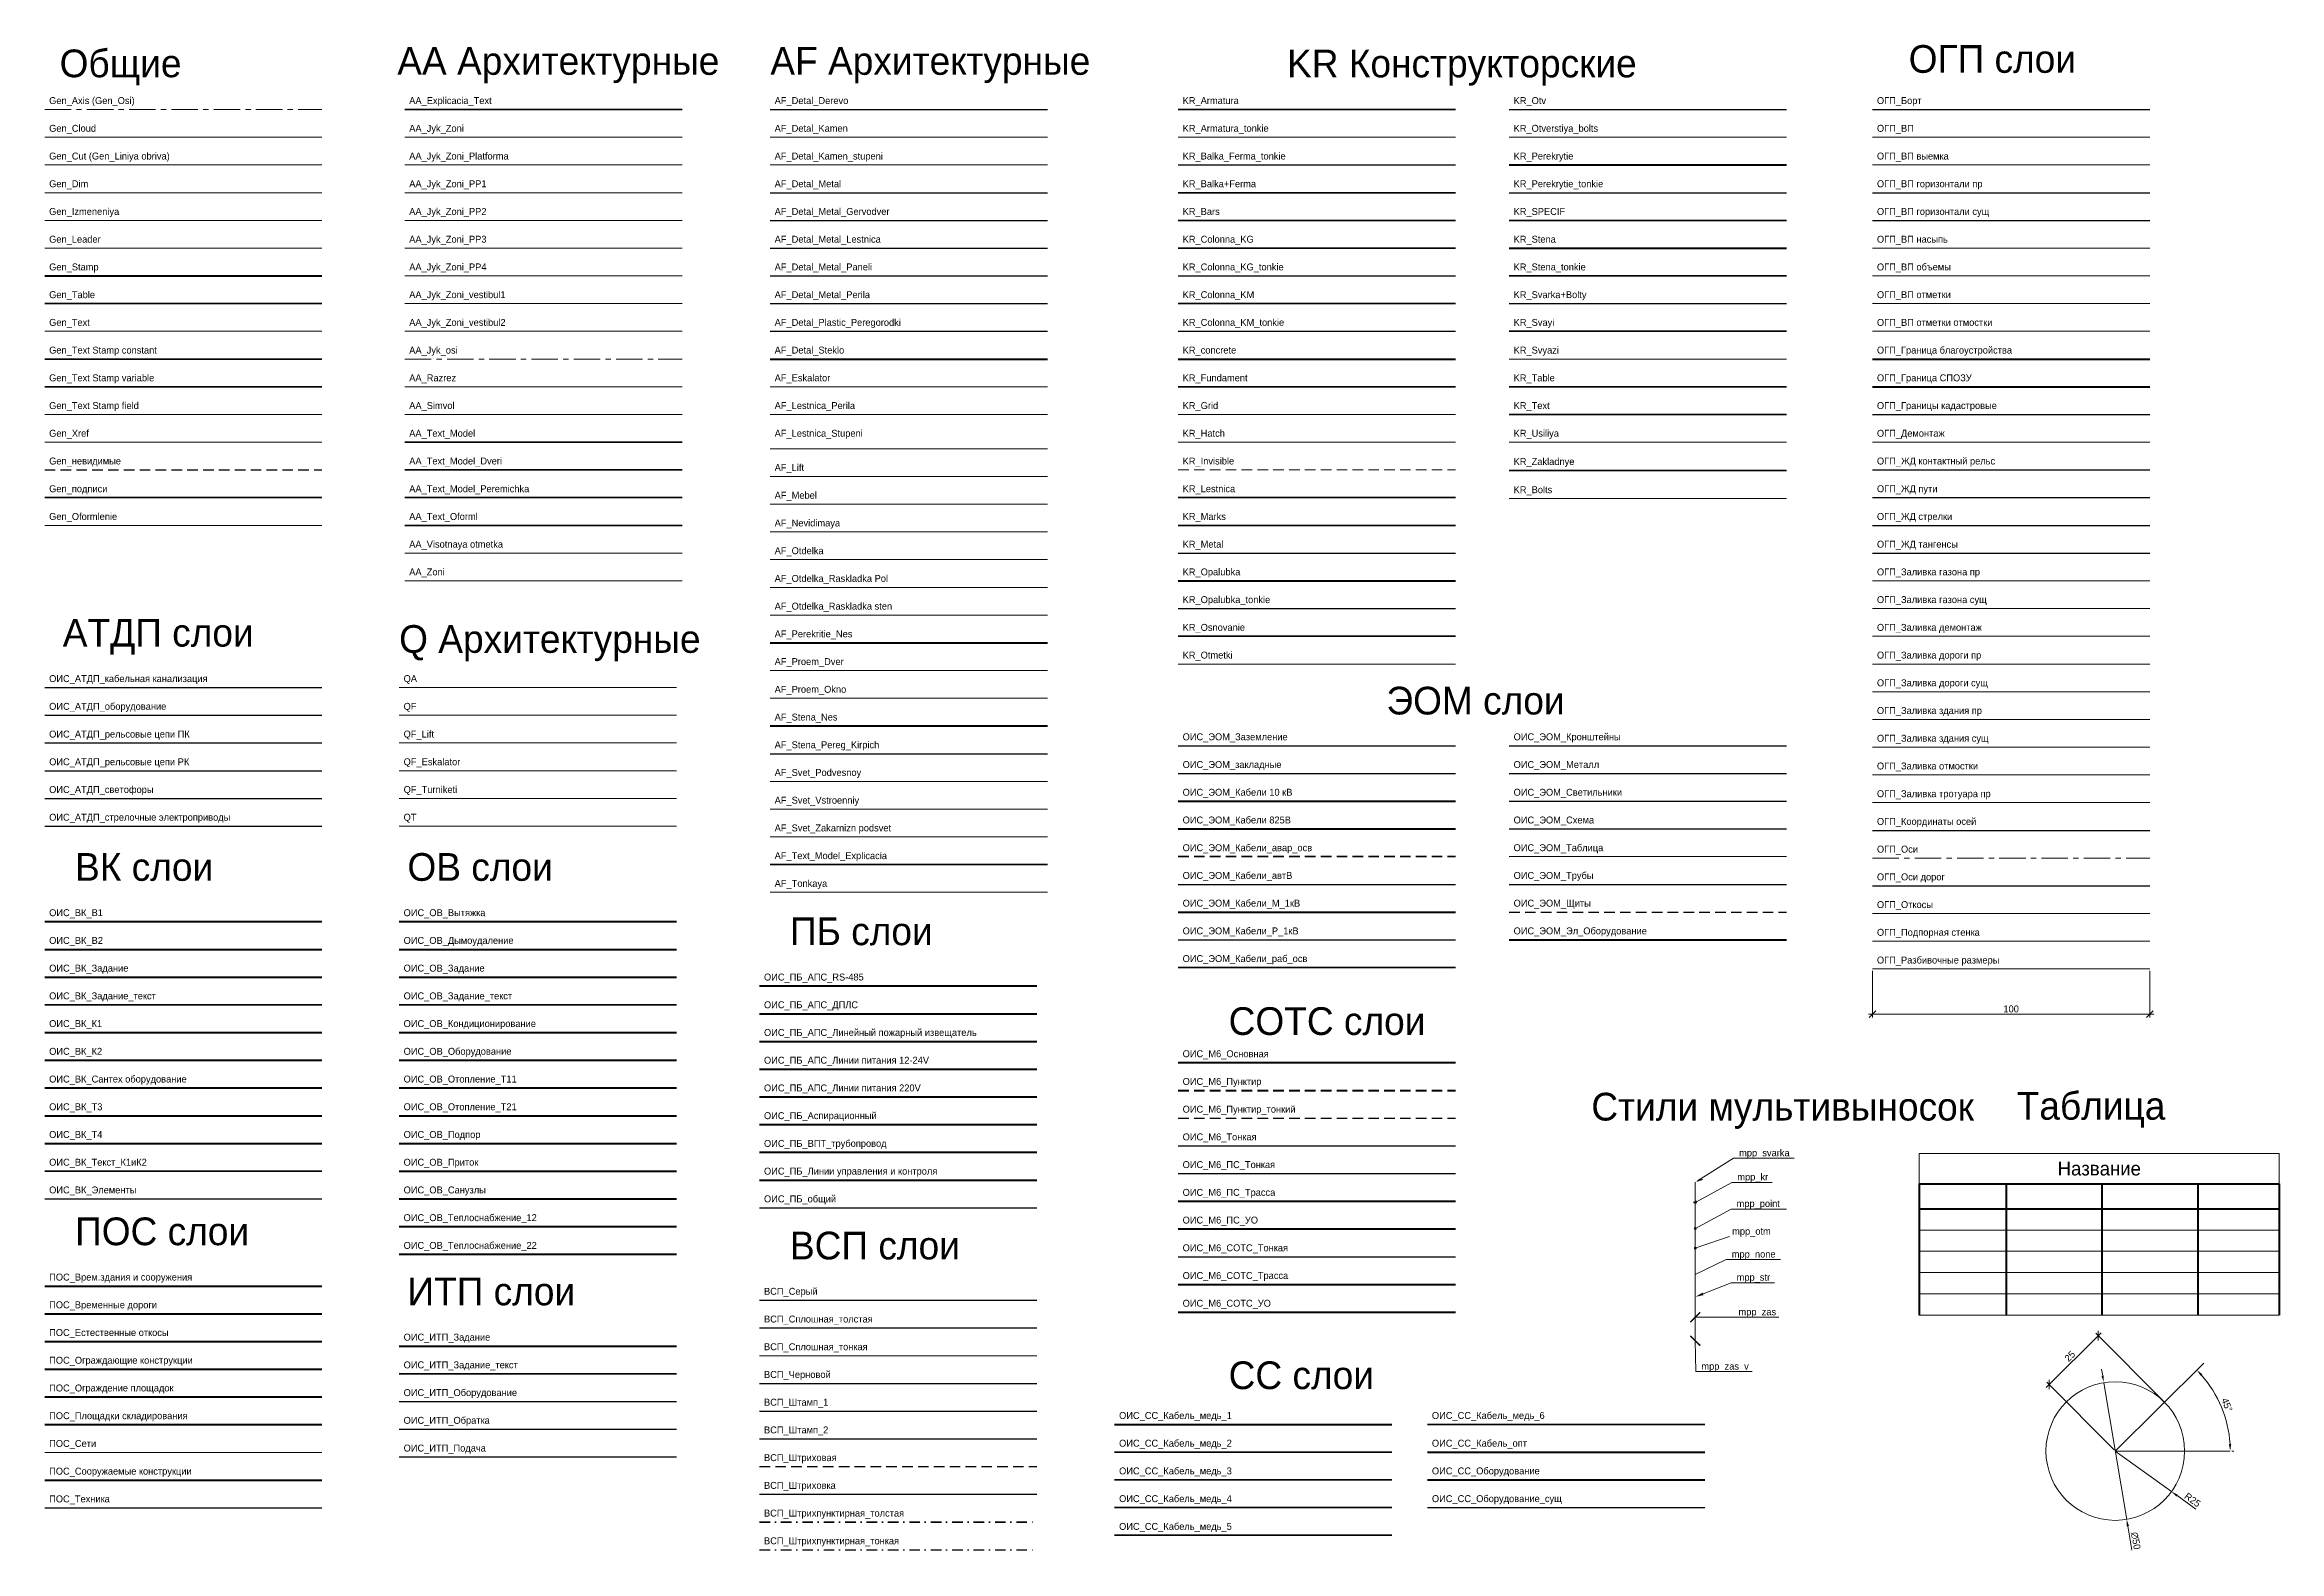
# Paper-space layout 'Служебный' of a CAD drawing. Header units: millimetres. Extents: x 17 to 823, y 8 to 551.
import ezdxf
from ezdxf import colors
from ezdxf.entities.mleader import LeaderData, LeaderLine
from ezdxf.math import Vec2, Vec3

# ---------------------------------------------------------------- set-up
doc = ezdxf.new("R2010")
doc.units = ezdxf.units.MM
doc.header["$LTSCALE"] = 0.3
for name, pattern in [('осевая', [50.8, 31.75, -6.35, 6.35, -6.35]), ('штриховая', [19.05, 12.7, -6.35]), ('штрихпунктирная', [25.4, 12.7, -6.35, 0, -6.35])]:
    doc.linetypes.add(name, pattern=pattern)
doc.layers.get('0').update_dxf_attribs({"lineweight": 20})
for name, color, linetype, lineweight in [('AA_Explicacia_Text', 50, 'Continuous', 35), ('AA_Jyk_Zoni', 11, 'Continuous', 13), ('AA_Jyk_Zoni_Platforma', 11, 'Continuous', 13), ('AA_Jyk_Zoni_PP1', 11, 'Continuous', 13), ('AA_Jyk_Zoni_PP2', 11, 'Continuous', 13), ('AA_Jyk_Zoni_PP3', 11, 'Continuous', 13), ('AA_Jyk_Zoni_PP4', 11, 'Continuous', 13), ('AA_Jyk_Zoni_vestibul 1', 11, 'Continuous', 13), ('AA_Jyk_Zoni_vestibul 2', 11, 'Continuous', 13), ('AA_Osi', 11, 'осевая', 13), ('AA_Razrez', 11, 'Continuous', 13), ('AA_Simvol', 106, 'Continuous', 13), ('AA_Text_Model', 50, 'Continuous', 35), ('AA_Text_Model_Dveri', 50, 'Continuous', 35), ('AA_Text_Oforml', 50, 'Continuous', 35), ('AA_Visotnaya otmetka', 11, 'Continuous', 13), ('AA_Zoni', 11, 'Continuous', 13), ('AF_Detal_Derevo', 44, 'Continuous', 25), ('AF_Detal_Kamen', 146, 'Continuous', 13), ('AF_Detal_Kamen_Stupeni', 146, 'Continuous', 13), ('AF_Detal_Metal', 214, 'Continuous', 25), ('AF_Detal_Metal_Germodver', 214, 'Continuous', 25), ('AF_Detal_Metal_Lestnica', 214, 'Continuous', 25), ('AF_Detal_Metal_Paneli', 214, 'Continuous', 25), ('AF_Detal_Metal_Perila', 214, 'Continuous', 25), ('AF_Detal_Plastic_Peregorodki', 25, 'Continuous', 30), ('AF_Detal_Steklo', 131, 'Continuous', 50), ('AF_Eskalator', 11, 'Continuous', 13), ('AF_Lestnica_Perila', 11, 'Continuous', 13), ('AF_Lestnica_Stupeni', 11, 'Continuous', 13), ('AF_Lift', 11, 'Continuous', 13), ('AF_Mebel', 53, 'Continuous', 13), ('AF_Nevidimaya', 56, 'Continuous', 13), ('AF_Otdelka', 11, 'Continuous', 13), ('AF_Otdelka_Raskladka Pol', 11, 'Continuous', 13), ('AF_Otdelka_Raskladka sten', 11, 'Continuous', 13), ('AF_Perekritie_Nes', 90, 'Continuous', 50), ('AF_Proem_Dver', 40, 'Continuous', 18), ('AF_Proem_Okno', 40, 'Continuous', 18), ('AF_Stena_Nes', 90, 'Continuous', 50), ('AF_Stena_Pereg_Kirpich', 240, 'Continuous', 25), ('AF_Svet_Podvesnoy', 43, 'Continuous', 18), ('AF_Svet_Vstroenniy', 43, 'Continuous', 18), ('AF_Svet_Zakarnizn podsvet', 43, 'Continuous', 18), ('AF_Text_Model_Explicacia', 50, 'Continuous', 35), ('AF_Tonkaya', 11, 'Continuous', 13), ('Gen_Axis (Gen_Osi)', 11, 'осевая', 13), ('Gen_cloud', 11, 'Continuous', 13), ('Gen_Cut (Gen_Liniya obriva)', 11, 'Continuous', 13), ('Gen_Dim', 11, 'Continuous', 13), ('Gen_Izmeneniya', 11, 'Continuous', 13), ('Gen_Leader', 11, 'Continuous', 13), ('Gen_Oformlenie', 11, 'Continuous', 13), ('Gen_Stamp', 90, 'Continuous', 50), ('Gen_Table', 50, 'Continuous', 35), ('Gen_Text', 50, 'Continuous', 20), ('Gen_Text stamp constant', 50, 'Continuous', 35), ('Gen_Text stamp variable', 50, 'Continuous', 35), ('Gen_Text stamp_Field', 11, 'Continuous', 13), ('Gen_Xref', 11, 'Continuous', 13), ('Gen_невидимые', 242, 'штриховая', 25), ('Gen_подписи', 160, 'Continuous', 35), ('KR_Armatura', 130, 'Continuous', 35), ('KR_Armatura_tonkie', 34, 'Continuous', 18), ('KR_Balka+Ferma', 50, 'Continuous', 35), ('KR_Balka_Ferma_tonkie', 240, 'Continuous', 25), ('KR_Bars', 130, 'Continuous', 35), ('KR_Bolts', 106, 'Continuous', 13), ('KR_Colonna_KG', 160, 'Continuous', 35), ('KR_Colonna_KG_tonkie', 240, 'Continuous', 25), ('KR_Colonna_KM', 222, 'Continuous', 35), ('KR_Colonna_KM_tonkie', 240, 'Continuous', 25), ('KR_Concrete', 90, 'Continuous', 50), ('KR_Fundament', 222, 'Continuous', 35), ('KR_Grid', 11, 'Continuous', 13), ('KR_Hatch', 11, 'Continuous', 13), ('KR_Invisible', 40, 'штриховая', 18), ('KR_Lestnica', 160, 'Continuous', 35), ('KR_Marks', 50, 'Continuous', 35), ('KR_Metal', 240, 'Continuous', 25), ('KR_Opalubka', 90, 'Continuous', 50), ('KR_Opalubka_tonkie', 240, 'Continuous', 25), ('KR_Osnovanie', 45, 'Continuous', 35), ('KR_Otmetki', 11, 'Continuous', 13), ('KR_Otv', 240, 'Continuous', 25), ('KR_Otverstiya_Bolts', 11, 'Continuous', 13), ('KR_Perekrytie', 90, 'Continuous', 50), ('KR_Perekrytie_tonkie', 240, 'Continuous', 25), ('KR_SPECIF', 50, 'Continuous', 35), ('KR_Stena', 90, 'Continuous', 50), ('KR_Stena_tonkie', 50, 'Continuous', 35), ('KR_Svarka+Bolty', 182, 'Continuous', 25), ('KR_Svayi', 160, 'Continuous', 35), ('KR_Svyazi', 40, 'Continuous', 18), ('KR_Table', 50, 'Continuous', 35), ('KR_TEXT', 50, 'Continuous', 35), ('KR_Usiliya', 124, 'Continuous', 13), ('KR_Zakladnye', 123, 'Continuous', 35), ('QA', 224, 'Continuous', 20), ('QF', 224, 'Continuous', 20), ('QF_Eskalator', 224, 'Continuous', 20), ('QF_Lift', 224, 'Continuous', 20), ('QF_Turniketi', 34, 'Continuous', 18), ('QT', 224, 'Continuous', 20), ('ВСП_Серый', 55, 'Continuous', 25), ('ВСП_Сплошная_толстая', 90, 'Continuous', 30), ('ВСП_Сплошная_тонкая', 7, 'Continuous', 20), ('ВСП_Черновой', 147, 'Continuous', 25), ('ВСП_Штамп_1', 242, 'Continuous', 25), ('ВСП_Штамп_2', 243, 'Continuous', 25), ('ВСП_Штриховая', 242, 'штриховая', 25), ('ВСП_Штриховка', 243, 'Continuous', 25), ('ВСП_Штрихпунктирная_толстая', 160, 'штрихпунктирная', 35), ('ВСП_Штрихпунктирная_тонкая', 242, 'штрихпунктирная', 25), ('М6_ОС_Тонкая', 135, 'Continuous', 25), ('М6_ОС_Трасса', 233, 'Continuous', 60), ('М6_ОС_УО', 162, 'Continuous', 40), ('М6_Основная', 90, 'Continuous', 50), ('М6_ПС_Тонкая', 120, 'Continuous', 25), ('М6_ПС_Трасса', 202, 'Continuous', 60), ('М6_ПС_УО', 151, 'Continuous', 40), ('М6_Пунктир', 201, 'штриховая', 50), ('М6_Пунктир_тонкий', 214, 'штриховая', 25), ('М6_Тонкая', 242, 'Continuous', 25), ('ОГП_Борт', 66, 'Continuous', 30), ('ОГП_ВП', 224, 'Continuous', 20), ('ОГП_ВП выемка', 181, 'Continuous', 5), ('ОГП_ВП горизонтали пр', 234, 'Continuous', 25), ('ОГП_ВП горизонтали сущ', 47, 'Continuous', 25), ('ОГП_ВП насыпь', 223, 'Continuous', 5), ('ОГП_ВП объемы', 224, 'Continuous', 20), ('ОГП_ВП отметки', 224, 'Continuous', 20), ('ОГП_ВП отметки отмостки', 224, 'Continuous', 20), ('ОГП_Граница благоустройства', 232, 'Continuous', 100), ('ОГП_Граница СПОЗУ', 176, 'Continuous', 100), ('ОГП_Границы кадастровые', 86, 'Continuous', 30), ('ОГП_Демонтаж', 193, 'Continuous', 20), ('ОГП_ЖД контактный рельс', 200, 'Continuous', 30), ('ОГП_ЖД пути', 220, 'Continuous', 30), ('ОГП_ЖД стрелки', 154, 'Continuous', 30), ('ОГП_ЖД тангенсы', 74, 'Continuous', 30), ('ОГП_Заливка газона пр', 71, 'Continuous', 20), ('ОГП_Заливка газона сущ', 73, 'Continuous', 20), ('ОГП_Заливка демонтаж', 41, 'Continuous', 20), ('ОГП_Заливка дороги пр', 35, 'Continuous', 20), ('ОГП_Заливка дороги сущ', 254, 'Continuous', 20), ('ОГП_Заливка здания пр', 241, 'Continuous', 20), ('ОГП_Заливка здания сущ', 252, 'Continuous', 20), ('ОГП_Заливка отмостки', 191, 'Continuous', 20), ('ОГП_Заливка тротуара пр', 31, 'Continuous', 20), ('ОГП_Координаты осей', 94, 'Continuous', 25), ('ОГП_Оси', 11, 'осевая', 13), ('ОГП_Оси дорог', 182, 'Continuous', 25), ('ОГП_Откосы', 27, 'Continuous', 9), ('ОГП_Подпорная стенка', 193, 'Continuous', 20), ('ОГП_Разбивочные размеры', 184, 'Continuous', 13), ('ОИС_АТДП_кабельная канализация', 141, 'Continuous', 30), ('ОИС_АТДП_оборудование', 12, 'Continuous', 30), ('ОИС_АТДП_рельсовые цепи ПК', 171, 'Continuous', 30), ('ОИС_АТДП_рельсовые цепи РК', 210, 'Continuous', 30), ('ОИС_АТДП_светофоры', 20, 'Continuous', 30), ('ОИС_АТДП_стрелочные электроприводы', 132, 'Continuous', 30), ('ОИС_ВК_В1', 104, 'Continuous', 50), ('ОИС_ВК_В2', 108, 'Continuous', 50), ('ОИС_ВК_Задание', 211, 'Continuous', 50), ('ОИС_ВК_Задание_текст', 50, 'Continuous', 35), ('ОИС_ВК_К1', 36, 'Continuous', 50), ('ОИС_ВК_К2', 32, 'Continuous', 50), ('ОИС_ВК_Сантех.оборудование', 131, 'Continuous', 50), ('ОИС_ВК_Т3', 22, 'Continuous', 50), ('ОИС_ВК_Т4', 170, 'Continuous', 50), ('ОИС_ВК_Текст_К1иК2', 50, 'Continuous', 35), ('ОИС_ВК_Элементы', 212, 'Continuous', 30), ('ОИС_ИТП_Задание', 211, 'Continuous', 50), ('ОИС_ИТП_Задание_текст', 50, 'Continuous', 35), ('ОИС_ИТП_Оборудование', 212, 'Continuous', 30), ('ОИС_ИТП_Обратка', 186, 'Continuous', 30), ('ОИС_ИТП_Подача', 14, 'Continuous', 30), ('ОИС_ОВ_Вытяжка', 172, 'Continuous', 40), ('ОИС_ОВ_Дымоудаление', 92, 'Continuous', 40), ('ОИС_ОВ_Задание', 211, 'Continuous', 50), ('ОИС_ОВ_Задание_текст', 50, 'Continuous', 35), ('ОИС_ОВ_Кондиционирование', 151, 'Continuous', 40), ('ОИС_ОВ_Оборудование', 13, 'Continuous', 40), ('ОИС_ОВ_Отопление_Т11', 244, 'Continuous', 40), ('ОИС_ОВ_Отопление_Т21', 172, 'Continuous', 40), ('ОИС_ОВ_Подпор', 203, 'Continuous', 40), ('ОИС_ОВ_Приток', 244, 'Continuous', 40), ('ОИС_ОВ_Санузлы', 95, 'Continuous', 40), ('ОИС_ОВ_Теплоснабжение_12', 244, 'Continuous', 40), ('ОИС_ОВ_Теплоснабжение_22', 172, 'Continuous', 40), ('ОИС_ПБ_АПС_RS-485', 96, 'Continuous', 50), ('ОИС_ПБ_АПС_ДПЛС', 174, 'Continuous', 50), ('ОИС_ПБ_АПС_Линейный пожарный извещатель', 134, 'Continuous', 50), ('ОИС_ПБ_АПС_Линии питания 12-24V', 26, 'Continuous', 50), ('ОИС_ПБ_АПС_Линии питания 220V', 26, 'Continuous', 50), ('ОИС_ПБ_Аспирационный', 97, 'Continuous', 100), ('ОИС_ПБ_ВПТ_трубопровод', 174, 'Continuous', 50), ('ОИС_ПБ_Линии управления и контроля', 1, 'Continuous', 50), ('ОИС_ПБ_общий', 25, 'Continuous', 30), ('ОИС_СС_Кабель_медь_1', 211, 'Continuous', 50), ('ОИС_СС_Кабель_медь_2', 160, 'Continuous', 35), ('ОИС_СС_Кабель_медь_3', 123, 'Continuous', 35), ('ОИС_СС_Кабель_медь_4', 222, 'Continuous', 35), ('ОИС_СС_Кабель_медь_5', 130, 'Continuous', 35), ('ОИС_СС_Кабель_медь_6', 72, 'Continuous', 35), ('ОИС_СС_Кабель_опт', 173, 'Continuous', 50), ('ОИС_СС_Оборудование', 61, 'Continuous', 50), ('ОИС_СС_Оборудование_сущ', 65, 'Continuous', 25), ('ОИС_ЭОМ_Заземление', 133, 'Continuous', 30), ('ОИС_ЭОМ_закладные', 94, 'Continuous', 25), ('ОИС_ЭОМ_Кабели 10 кВ', 13, 'Continuous', 40), ('ОИС_ЭОМ_Кабели 825В', 18, 'Continuous', 40), ('ОИС_ЭОМ_Кабели_авар_осв', 72, 'штриховая', 35), ('ОИС_ЭОМ_Кабели_авт.В', 140, 'Continuous', 30), ('ОИС_ЭОМ_Кабели_М_1кВ', 162, 'Continuous', 40), ('ОИС_ЭОМ_Кабели_Р_1кВ', 164, 'Continuous', 30), ('ОИС_ЭОМ_Кабели_раб_осв', 60, 'Continuous', 35), ('ОИС_ЭОМ_Кронштейны', 91, 'Continuous', 30), ('ОИС_ЭОМ_Металл', 91, 'Continuous', 30), ('ОИС_ЭОМ_Светильники', 133, 'Continuous', 30), ('ОИС_ЭОМ_Схема', 166, 'Continuous', 25), ('ОИС_ЭОМ_Таблица', 11, 'Continuous', 13), ('ОИС_ЭОМ_Трубы', 94, 'Continuous', 25), ('ОИС_ЭОМ_Щиты', 164, 'штриховая', 30), ('ОИС_ЭОМ_Эл_Оборудование', 162, 'Continuous', 40), ('ПОС_Врем.здания и сооружения', 116, 'Continuous', 40), ('ПОС_Временные дороги', 52, 'Continuous', 40), ('ПОС_Естественные откосы', 51, 'Continuous', 40), ('ПОС_Ограждающие конструкции', 10, 'Continuous', 50), ('ПОС_Ограждение площадок', 170, 'Continuous', 50), ('ПОС_Площадки складирования', 143, 'Continuous', 40), ('ПОС_Сети', 11, 'Continuous', 13), ('ПОС_Сооружаемые конструкции', 21, 'Continuous', 50), ('ПОС_Техника', 204, 'Continuous', 30)]:
    doc.layers.add(name, color=color, linetype=linetype, lineweight=lineweight)
doc.styles.add('mpp', font='mipgost.shx')
doc.dimstyles.new('mpp', dxfattribs={"dimtxt": 2.5, "dimasz": 2.5, "dimexe": 1.25, "dimexo": 0.625, "dimtad": 1, "dimdec": 0, "dimrnd": 0.001, "dimtxsty": 'mpp', "dimblk": 'ARCHTICK', "dimcen": 2.5, "dimdle": 1.5, "dimclrd": 256, "dimclre": 256, "dimclrt": 50, "dimadec": 0, "dimazin": 2, "dimtfac": 1, "dimtdec": 0, "dimtmove": 1, "dimatfit": 2, "dimldrblk": 'DOT', "dimfxl": 1, "dimtolj": 1, "dimlwd": 13, "dimlwe": 13, "dimarcsym": 0})
doc.dimstyles.new('mpp$2', dxfattribs={"dimtxt": 2.5, "dimasz": 2.5, "dimexe": 1.25, "dimexo": 0.625, "dimtad": 1, "dimdec": 0, "dimrnd": 0.001, "dimtxsty": 'mpp', "dimcen": 2.5, "dimdle": 1.5, "dimclrd": 256, "dimclre": 256, "dimclrt": 50, "dimadec": 0, "dimazin": 2, "dimtfac": 1, "dimtdec": 0, "dimtmove": 1, "dimatfit": 2, "dimldrblk": 'DOT', "dimfxl": 1, "dimtolj": 1, "dimlwd": 13, "dimlwe": 13, "dimarcsym": 0})
doc.dimstyles.new('mpp$3', dxfattribs={"dimtxt": 2.5, "dimasz": 2.5, "dimexe": 1.25, "dimexo": 0.625, "dimtad": 1, "dimdec": 0, "dimrnd": 0.001, "dimtxsty": 'mpp', "dimcen": 2.5, "dimdle": 1.5, "dimclrd": 256, "dimclre": 256, "dimclrt": 50, "dimadec": 0, "dimazin": 2, "dimtfac": 1, "dimtdec": 0, "dimtmove": 1, "dimatfit": 2, "dimldrblk": 'DOT', "dimfxl": 1, "dimtolj": 1, "dimlwd": 13, "dimlwe": 13, "dimarcsym": 0})
doc.dimstyles.new('mpp$4', dxfattribs={"dimtxt": 2.5, "dimasz": 2.5, "dimexe": 1.25, "dimexo": 0.625, "dimtad": 1, "dimdec": 0, "dimrnd": 0.001, "dimtxsty": 'mpp', "dimblk1": 'ARCHTICK', "dimsah": 1, "dimcen": 2.5, "dimdle": 1.5, "dimclrd": 256, "dimclre": 256, "dimclrt": 50, "dimadec": 0, "dimazin": 2, "dimtfac": 1, "dimtdec": 0, "dimtmove": 1, "dimatfit": 2, "dimldrblk": 'DOT', "dimfxl": 1, "dimtolj": 1, "dimlwd": 13, "dimlwe": 13, "dimarcsym": 0})

psp = doc.layouts.new('Служебный')

# ---------------------------------------------------------------- texts
at = {"layer": 'Gen_Text', "style": 'mpp'}
for s, height, p in [('Общие', 10, (22.12, 539.34)), ('АА Архитектурные', 10, (143.9, 540.22)), ('AF Архитектурные', 10, (278.44, 540.22)), ('KR Конструкторские', 10, (464.78, 539.31)), ('ОГП слои', 10, (688.97, 540.94)), ('Gen_Axis (Gen_Osi)', 2.5, (18.35, 529.67)), ('AA_Explicacia_Text', 2.5, (148.21, 529.67)), ('AF_Detal_Derevo', 2.5, (280, 529.67)), ('KR_Armatura', 2.5, (427.14, 529.67)), ('KR_Otv', 2.5, (546.5, 529.67)), ('ОГП_Борт', 2.5, (677.54, 529.67)), ('Gen_Cloud', 2.5, (18.35, 519.67)), ('AA_Jyk_Zoni', 2.5, (148.21, 519.67)), ('AF_Detal_Kamen', 2.5, (280, 519.67)), ('KR_Armatura_tonkie', 2.5, (427.14, 519.67)), ('KR_Otverstiya_bolts', 2.5, (546.5, 519.67)), ('ОГП_ВП', 2.5, (677.54, 519.67)), ('Gen_Cut (Gen_Liniya obriva)', 2.5, (18.35, 509.67)), ('AA_Jyk_Zoni_Platforma', 2.5, (148.21, 509.67)), ('AF_Detal_Kamen_stupeni', 2.5, (280, 509.67)), ('KR_Balka_Ferma_tonkie', 2.5, (427.14, 509.67)), ('KR_Perekrytie', 2.5, (546.5, 509.67)), ('ОГП_ВП выемка', 2.5, (677.54, 509.67)), ('Gen_Dim', 2.5, (18.35, 499.67)), ('AA_Jyk_Zoni_PP1', 2.5, (148.21, 499.67)), ('AF_Detal_Metal', 2.5, (280, 499.67)), ('KR_Balka+Ferma', 2.5, (427.14, 499.67)), ('KR_Perekrytie_tonkie', 2.5, (546.5, 499.67)), ('ОГП_ВП горизонтали пр', 2.5, (677.54, 499.67)), ('Gen_Izmeneniya', 2.5, (18.35, 489.67)), ('AA_Jyk_Zoni_PP2', 2.5, (148.21, 489.67)), ('AF_Detal_Metal_Gervodver', 2.5, (280, 489.67)), ('KR_Bars', 2.5, (427.14, 489.67)), ('KR_SPECIF', 2.5, (546.5, 489.67)), ('ОГП_ВП горизонтали сущ', 2.5, (677.54, 489.67)), ('Gen_Leader', 2.5, (18.35, 479.67)), ('AA_Jyk_Zoni_PP3', 2.5, (148.21, 479.67)), ('AF_Detal_Metal_Lestnica', 2.5, (280, 479.67)), ('KR_Colonna_KG', 2.5, (427.14, 479.67)), ('KR_Stena', 2.5, (546.5, 479.67)), ('ОГП_ВП насыпь', 2.5, (677.54, 479.67)), ('Gen_Stamp', 2.5, (18.35, 469.67)), ('AA_Jyk_Zoni_PP4', 2.5, (148.21, 469.67)), ('AF_Detal_Metal_Paneli', 2.5, (280, 469.67)), ('KR_Colonna_KG_tonkie', 2.5, (427.14, 469.67)), ('KR_Stena_tonkie', 2.5, (546.5, 469.67)), ('ОГП_ВП объемы', 2.5, (677.54, 469.67)), ('Gen_Table', 2.5, (18.35, 459.67)), ('AA_Jyk_Zoni_vestibul1', 2.5, (148.21, 459.67)), ('AF_Detal_Metal_Perila', 2.5, (280, 459.67)), ('KR_Colonna_KM', 2.5, (427.14, 459.67)), ('KR_Svarka+Bolty', 2.5, (546.5, 459.67)), ('ОГП_ВП отметки', 2.5, (677.54, 459.67)), ('Gen_Text', 2.5, (18.35, 449.67)), ('AA_Jyk_Zoni_vestibul2', 2.5, (148.21, 449.67)), ('AF_Detal_Plastic_Peregorodki', 2.5, (280, 449.67)), ('KR_Colonna_KM_tonkie', 2.5, (427.14, 449.67)), ('KR_Svayi', 2.5, (546.5, 449.67)), ('ОГП_ВП отметки отмостки', 2.5, (677.54, 449.67)), ('Gen_Text Stamp constant', 2.5, (18.35, 439.67)), ('AA_Jyk_osi', 2.5, (148.21, 439.67)), ('AF_Detal_Steklo', 2.5, (280, 439.67)), ('KR_concrete', 2.5, (427.14, 439.67)), ('KR_Svyazi', 2.5, (546.5, 439.67)), ('ОГП_Граница благоустройства', 2.5, (677.54, 439.67)), ('Gen_Text Stamp variable', 2.5, (18.35, 429.67)), ('AA_Razrez', 2.5, (148.21, 429.67)), ('AF_Eskalator', 2.5, (280, 429.67)), ('KR_Fundament', 2.5, (427.14, 429.67)), ('KR_Table', 2.5, (546.5, 429.67)), ('ОГП_Граница СПОЗУ', 2.5, (677.54, 429.67)), ('Gen_Text Stamp field', 2.5, (18.35, 419.67)), ('AA_Simvol', 2.5, (148.21, 419.67)), ('AF_Lestnica_Perila', 2.5, (280, 419.67)), ('KR_Grid', 2.5, (427.14, 419.67)), ('KR_Text', 2.5, (546.5, 419.67)), ('ОГП_Границы кадастровые', 2.5, (677.54, 419.67)), ('Gen_Xref', 2.5, (18.35, 409.67)), ('AA_Text_Model', 2.5, (148.21, 409.67)), ('AF_Lestnica_Stupeni', 2.5, (280, 409.67)), ('KR_Hatch', 2.5, (427.14, 409.67)), ('KR_Usiliya', 2.5, (546.5, 409.67)), ('ОГП_Демонтаж', 2.5, (677.54, 409.67)), ('Gen_невидимые', 2.5, (18.35, 399.67)), ('AA_Text_Model_Dveri', 2.5, (148.21, 399.67)), ('AF_Lift', 2.5, (280, 397.32)), ('KR_Invisible', 2.5, (427.14, 399.67)), ('KR_Zakladnye', 2.5, (546.5, 399.49)), ('ОГП_ЖД контактный рельс', 2.5, (677.54, 399.67)), ('Gen_подписи', 2.5, (18.35, 389.67)), ('AA_Text_Model_Peremichka', 2.5, (148.21, 389.67)), ('AF_Mebel', 2.5, (280, 387.32)), ('KR_Lestnica', 2.5, (427.14, 389.67)), ('KR_Bolts', 2.5, (546.5, 389.32)), ('ОГП_ЖД пути', 2.5, (677.54, 389.67)), ('Gen_Oformlenie', 2.5, (18.35, 379.67)), ('AA_Text_Oforml', 2.5, (148.21, 379.67)), ('AF_Nevidimaya', 2.5, (280, 377.32)), ('KR_Marks', 2.5, (427.14, 379.67)), ('ОГП_ЖД стрелки', 2.5, (677.54, 379.67)), ('AA_Visotnaya otmetka', 2.5, (148.21, 369.67)), ('KR_Metal', 2.5, (427.14, 369.67)), ('ОГП_ЖД тангенсы', 2.5, (677.54, 369.67)), ('AF_Otdelka', 2.5, (280, 367.32)), ('AA_Zoni', 2.5, (148.21, 359.67)), ('AF_Otdelka_Raskladka Pol', 2.5, (280, 357.32)), ('KR_Opalubka', 2.5, (427.14, 359.67)), ('ОГП_Заливка газона пр', 2.5, (677.54, 359.67)), ('AF_Otdelka_Raskladka sten', 2.5, (280, 347.32)), ('KR_Opalubka_tonkie', 2.5, (427.14, 349.67)), ('ОГП_Заливка газона сущ', 2.5, (677.54, 349.67)), ('АТДП слои', 10, (23.25, 333.98)), ('Q Архитектурные', 10, (144.57, 331.73)), ('AF_Perekritie_Nes', 2.5, (280, 337.32)), ('KR_Osnovanie', 2.5, (427.14, 339.67)), ('ОГП_Заливка демонтаж', 2.5, (677.54, 339.67)), ('KR_Otmetki', 2.5, (427.14, 329.67)), ('ОГП_Заливка дороги пр', 2.5, (677.54, 329.67)), ('ОИС_АТДП_кабельная канализация', 2.5, (18.35, 321.18)), ('QA', 2.5, (146.19, 321.18)), ('AF_Proem_Dver', 2.5, (280, 327.32)), ('AF_Proem_Okno', 2.5, (280, 317.32)), ('ЭОМ слои', 10, (500.64, 309.5)), ('ОГП_Заливка дороги сущ', 2.5, (677.54, 319.67)), ('ОИС_АТДП_оборудование', 2.5, (18.35, 311.18)), ('QF', 2.5, (146.19, 311.18)), ('AF_Stena_Nes', 2.5, (280, 307.32)), ('ОГП_Заливка здания пр', 2.5, (677.54, 309.67)), ('ОИС_АТДП_рельсовые цепи ПК', 2.5, (18.35, 301.18)), ('QF_Lift', 2.5, (146.19, 301.18)), ('AF_Stena_Pereg_Kirpich', 2.5, (280, 297.32)), ('ОИС_ЭОМ_Заземление', 2.5, (427.14, 300.19)), ('ОИС_ЭОМ_Кронштейны', 2.5, (546.5, 300.19)), ('ОГП_Заливка здания сущ', 2.5, (677.54, 299.67)), ('ОИС_АТДП_рельсовые цепи РК', 2.5, (18.35, 291.18)), ('QF_Eskalator', 2.5, (146.19, 291.18)), ('ОИС_ЭОМ_закладные', 2.5, (427.14, 290.19)), ('ОИС_ЭОМ_Металл', 2.5, (546.5, 290.19)), ('ОГП_Заливка отмостки', 2.5, (677.54, 289.67)), ('ОИС_АТДП_светофоры', 2.5, (18.35, 281.18)), ('QF_Turniketi', 2.5, (146.19, 281.18)), ('AF_Svet_Podvesnoy', 2.5, (280, 287.32)), ('ОИС_ЭОМ_Кабели 10 кВ', 2.5, (427.14, 280.19)), ('ОИС_ЭОМ_Светильники', 2.5, (546.5, 280.19)), ('ОГП_Заливка тротуара пр', 2.5, (677.54, 279.67)), ('AF_Svet_Vstroenniy', 2.5, (280, 277.32)), ('ОИС_АТДП_стрелочные электроприводы', 2.5, (18.35, 271.18)), ('QT', 2.5, (146.19, 271.18)), ('AF_Svet_Zakarnizn podsvet', 2.5, (280, 267.32)), ('ОИС_ЭОМ_Кабели 825В', 2.5, (427.14, 270.19)), ('ОИС_ЭОМ_Схема', 2.5, (546.5, 270.19)), ('ОГП_Координаты осей', 2.5, (677.54, 269.67)), ('ВК слои', 10, (27.7, 249.5)), ('ОВ слои', 10, (147.56, 249.5)), ('AF_Text_Model_Explicacia', 2.5, (280, 257.32)), ('ОИС_ЭОМ_Кабели_авар_осв', 2.5, (427.14, 260.19)), ('ОИС_ЭОМ_Таблица', 2.5, (546.5, 260.19)), ('ОГП_Оси', 2.5, (677.54, 259.67)), ('AF_Tonkaya', 2.5, (280, 247.32)), ('ОИС_ЭОМ_Кабели_автВ', 2.5, (427.14, 250.19)), ('ОИС_ЭОМ_Трубы', 2.5, (546.5, 250.19)), ('ОГП_Оси дорог', 2.5, (677.54, 249.67)), ('ОИС_ЭОМ_Кабели_М_1кВ', 2.5, (427.14, 240.19)), ('ОИС_ЭОМ_Щиты', 2.5, (546.5, 240.19)), ('ОГП_Откосы', 2.5, (677.54, 239.67)), ('ОИС_ВК_В1', 2.5, (18.35, 236.75)), ('ОИС_ОВ_Вытяжка', 2.5, (146.19, 236.75)), ('ПБ слои', 10, (285.51, 226.29)), ('ОИС_ВК_В2', 2.5, (18.35, 226.75)), ('ОИС_ОВ_Дымоудаление', 2.5, (146.19, 226.75)), ('ОИС_ЭОМ_Кабели_Р_1кВ', 2.5, (427.14, 230.19)), ('ОИС_ЭОМ_Эл_Оборудование', 2.5, (546.5, 230.19)), ('ОГП_Подпорная стенка', 2.5, (677.54, 229.67)), ('ОИС_ВК_Задание', 2.5, (18.35, 216.75)), ('ОИС_ОВ_Задание', 2.5, (146.19, 216.75)), ('ОИС_ЭОМ_Кабели_раб_осв', 2.5, (427.14, 220.19)), ('ОГП_Разбивочные размеры', 2.5, (677.54, 219.67)), ('ОИС_ПБ_АПС_RS-485', 2.5, (276.16, 213.54)), ('ОИС_ВК_Задание_текст', 2.5, (18.35, 206.75)), ('ОИС_ОВ_Задание_текст', 2.5, (146.19, 206.75)), ('ОИС_ПБ_АПС_ДПЛС', 2.5, (276.16, 203.54)), ('СОТС слои', 10, (443.72, 193.9)), ('ОИС_ВК_К1', 2.5, (18.35, 196.75)), ('ОИС_ОВ_Кондиционирование', 2.5, (146.19, 196.75)), ('ОИС_ПБ_АПС_Линейный пожарный извещатель', 2.5, (276.16, 193.54)), ('ОИС_ВК_К2', 2.5, (18.35, 186.75)), ('ОИС_ОВ_Оборудование', 2.5, (146.19, 186.75)), ('ОИС_ПБ_АПС_Линии питания 12-24V', 2.5, (276.16, 183.54)), ('ОИС_М6_Основная', 2.5, (427.14, 185.88)), ('ОИС_ВК_Сантех оборудование', 2.5, (18.35, 176.75)), ('ОИС_ОВ_Отопление_Т11', 2.5, (146.19, 176.75)), ('ОИС_М6_Пунктир', 2.5, (427.14, 175.88)), ('ОИС_ВК_Т3', 2.5, (18.35, 166.75)), ('ОИС_ОВ_Отопление_Т21', 2.5, (146.19, 166.75)), ('ОИС_ПБ_АПС_Линии питания 220V', 2.5, (276.16, 173.54)), ('Стили мультивыносок', 10, (574.53, 163.04)), ('Таблица', 10, (727.94, 163.34)), ('ОИС_ПБ_Аспирационный', 2.5, (276.16, 163.54)), ('ОИС_М6_Пунктир_тонкий', 2.5, (427.14, 165.88)), ('ОИС_ВК_Т4', 2.5, (18.35, 156.75)), ('ОИС_ОВ_Подпор', 2.5, (146.19, 156.75)), ('ОИС_ПБ_ВПТ_трубопровод', 2.5, (276.16, 153.54)), ('ОИС_М6_Тонкая', 2.5, (427.14, 155.88)), ('ОИС_ВК_Текст_К1иК2', 2.5, (18.35, 146.75)), ('ОИС_ОВ_Приток', 2.5, (146.19, 146.75)), ('ОИС_ПБ_Линии управления и контроля', 2.5, (276.16, 143.54)), ('ОИС_М6_ПС_Тонкая', 2.5, (427.14, 145.88)), ('ОИС_ВК_Элементы', 2.5, (18.35, 136.75)), ('ОИС_ОВ_Санузлы', 2.5, (146.19, 136.75)), ('ОИС_М6_ПС_Трасса', 2.5, (427.14, 135.88)), ('ОИС_ОВ_Теплоснабжение_12', 2.5, (146.19, 126.75)), ('ОИС_ПБ_общий', 2.5, (276.16, 133.54)), ('ПОС слои', 10, (27.7, 118.07)), ('ВСП слои', 10, (285.51, 112.94)), ('ОИС_М6_ПС_УО', 2.5, (427.14, 125.88)), ('ОИС_ОВ_Теплоснабжение_22', 2.5, (146.19, 116.75)), ('ОИС_М6_СОТС_Тонкая', 2.5, (427.14, 115.88)), ('ПОС_Врем.здания и сооружения', 2.5, (18.35, 105.32)), ('ИТП слои', 10, (147.56, 96.4)), ('ОИС_М6_СОТС_Трасса', 2.5, (427.14, 105.88)), ('ПОС_Временные дороги', 2.5, (18.35, 95.32)), ('ВСП_Серый', 2.5, (276.16, 100.19)), ('ОИС_М6_СОТС_УО', 2.5, (427.14, 95.88)), ('ВСП_Сплошная_толстая', 2.5, (276.16, 90.19)), ('ПОС_Естественные откосы', 2.5, (18.35, 85.32)), ('ОИС_ИТП_Задание', 2.5, (146.19, 83.65)), ('ВСП_Сплошная_тонкая', 2.5, (276.16, 80.19)), ('ПОС_Ограждающие конструкции', 2.5, (18.35, 75.32)), ('ОИС_ИТП_Задание_текст', 2.5, (146.19, 73.65)), ('ВСП_Черновой', 2.5, (276.16, 70.19)), ('СС слои', 10, (443.72, 66.16)), ('ПОС_Ограждение площадок', 2.5, (18.35, 65.32)), ('ОИС_ИТП_Оборудование', 2.5, (146.19, 63.65)), ('ПОС_Площадки складирования', 2.5, (18.35, 55.32)), ('ВСП_Штамп_1', 2.5, (276.16, 60.19)), ('ОИС_СС_Кабель_медь_1', 2.5, (404.22, 55.4)), ('ОИС_СС_Кабель_медь_6', 2.5, (517.04, 55.4)), ('ОИС_ИТП_Обратка', 2.5, (146.19, 53.65)), ('ВСП_Штамп_2', 2.5, (276.16, 50.19)), ('ПОС_Сети', 2.5, (18.35, 45.32)), ('ОИС_ИТП_Подача', 2.5, (146.19, 43.65)), ('ВСП_Штриховая', 2.5, (276.16, 40.19)), ('ОИС_СС_Кабель_медь_2', 2.5, (404.22, 45.4)), ('ОИС_СС_Кабель_опт', 2.5, (517.04, 45.4)), ('ПОС_Сооружаемые конструкции', 2.5, (18.35, 35.32)), ('ВСП_Штриховка', 2.5, (276.16, 30.19)), ('ОИС_СС_Кабель_медь_3', 2.5, (404.22, 35.4)), ('ОИС_СС_Оборудование', 2.5, (517.04, 35.4)), ('ПОС_Техника', 2.5, (18.35, 25.32)), ('ОИС_СС_Кабель_медь_4', 2.5, (404.22, 25.4)), ('ОИС_СС_Оборудование_сущ', 2.5, (517.04, 25.4)), ('ВСП_Штрихпунктирная_толстая', 2.5, (276.16, 20.19)), ('ОИС_СС_Кабель_медь_5', 2.5, (404.22, 15.4)), ('ВСП_Штрихпунктирная_тонкая', 2.5, (276.16, 10.19))]:
    psp.add_text(s, height=height, dxfattribs=at).set_placement(p)

# ---------------------------------------------------------------- blocks, each defined once
blk = doc.blocks.new('_ArchTick')
at = {"color": 0, "linetype": 'ByBlock', "const_width": 0.15}
blk.add_lwpolyline([(-0.5, -0.5), (0.5, 0.5)], dxfattribs=at)
blk = doc.blocks.new('*D0')
at = {"layer": 'Defpoints', "color": 0, "transparency": 16777216}
for p in [(675.94, 217.7), (775.94, 217.7), (775.94, 201.4)]:
    blk.add_point(p, dxfattribs=at)
at = {"layer": 'Gen_Dim', "lineweight": 13, "transparency": 16777216}
for p, q in [((675.94, 217.08), (675.94, 200.15)), ((775.94, 217.08), (775.94, 200.15)), ((674.44, 201.4), (777.44, 201.4))]:
    blk.add_line(p, q, dxfattribs=at)
at = {"layer": 'Gen_Dim', "lineweight": 13, "transparency": 16777216, "xscale": 2.5, "yscale": 2.5, "zscale": 2.5, "rotation": 180}
blk.add_blockref('_ArchTick', (675.94, 201.4), dxfattribs=at)
at = {"layer": 'Gen_Dim', "lineweight": 13, "transparency": 16777216, "xscale": 2.5, "yscale": 2.5, "zscale": 2.5}
blk.add_blockref('_ArchTick', (775.94, 201.4), dxfattribs=at)
at = {"layer": 'Gen_Dim', "color": 50, "transparency": 16777216, "insert": (725.94, 203.28), "char_height": 2.5, "attachment_point": 5, "style": 'mpp'}
blk.add_mtext('\\A1;100', dxfattribs=at)
blk = doc.blocks.new('_Dot')
at = {"color": 0, "linetype": 'ByBlock', "lineweight": -2}
blk.add_line((-0.5, 0), (-1, 0), dxfattribs=at)
at = {"color": 0, "linetype": 'ByBlock', "const_width": 0.5}
blk.add_lwpolyline([(-0.25, 0, 1), (0.25, 0, 1)], format="xyb", close=True, dxfattribs=at)
blk = doc.blocks.new('*D2')
at = {"layer": 'Defpoints', "color": 0, "transparency": 16777216}
for p in [(795.4, 75.56), (803.55, 54.52), (763.49, 43.83), (763.49, 43.83), (804.84, 43.83)]:
    blk.add_point(p, dxfattribs=at)
at = {"layer": 'Gen_Izmeneniya', "lineweight": 13, "transparency": 16777216}
blk.add_line((805.47, 43.83), (806.2, 43.83), dxfattribs=at)
blk.add_arc((763.49, 43.83), 41.46, 3.45537, 41.3922, dxfattribs=at)
at = {"layer": 'Gen_Izmeneniya', "transparency": 16777216}
for points in [[(794.29, 70.96), (794.9, 71.53), (792.89, 73.07)], [(805.3, 46.34), (804.46, 46.31), (804.95, 43.83)]]:
    blk.add_solid(points, dxfattribs=at)
at = {"layer": 'Gen_Izmeneniya', "color": 50, "transparency": 16777216, "insert": (803.77, 60.45), "char_height": 2.5, "attachment_point": 5, "rotation": 292.42379, "style": 'mpp'}
blk.add_mtext('\\A1;45°', dxfattribs=at)
blk = doc.blocks.new('*D1')
at = {"layer": 'Defpoints', "color": 0, "transparency": 16777216}
for p in [(757.36, 85.44), (781.22, 61.46), (763.49, 43.83)]:
    blk.add_point(p, dxfattribs=at)
at = {"layer": 'Gen_Izmeneniya', "lineweight": 13, "transparency": 16777216}
for p, q in [((738.58, 66.75), (758.43, 86.5)), ((780.78, 61.9), (756.48, 86.33)), ((763.05, 44.27), (738.76, 68.69))]:
    blk.add_line(p, q, dxfattribs=at)
at = {"layer": 'Gen_Izmeneniya', "lineweight": 13, "transparency": 16777216, "xscale": 2.5, "yscale": 2.5, "zscale": 2.5}
for p, rotation in [((757.36, 85.44), 44.84757135291479), ((739.64, 67.81), 224.8475713529148)]:
    blk.add_blockref('_ArchTick', p, dxfattribs=dict(at, rotation=rotation))
at = {"layer": 'Gen_Izmeneniya', "color": 50, "transparency": 16777216, "insert": (747.12, 78.02), "char_height": 2.5, "attachment_point": 5, "rotation": 44.84757, "style": 'mpp'}
blk.add_mtext('\\A1;25', dxfattribs=at)
blk = doc.blocks.new('*D3')
at = {"layer": 'Defpoints', "color": 0, "transparency": 16777216}
for p in [(763.49, 43.83), (783.78, 29.22)]:
    blk.add_point(p, dxfattribs=at)
at = {"layer": 'Gen_Izmeneniya', "lineweight": 13, "transparency": 16777216}
for p, q in [((763.49, 43.83), (783.78, 29.22)), ((792.56, 22.89), (785.81, 27.76))]:
    blk.add_line(p, q, dxfattribs=at)
at = {"layer": 'Gen_Izmeneniya', "transparency": 16777216}
blk.add_solid([(786.05, 28.09), (785.57, 27.42), (783.78, 29.22)], dxfattribs=at)
at = {"layer": 'Gen_Izmeneniya', "color": 50, "transparency": 16777216, "insert": (791.36, 26.2), "char_height": 2.5, "attachment_point": 5, "rotation": 324.23957, "style": 'mpp'}
blk.add_mtext('\\A1;R25', dxfattribs=at)
blk = doc.blocks.new('_None')
blk = doc.blocks.new('kr1')
at = {"layer": 'KR_Colonna_KM_tonkie'}
for p, q in [((-0.9, -0.9), (0.9, 0.9)), ((-0.9, 0.9), (0.9, -0.9))]:
    blk.add_line(p, q, dxfattribs=at)
blk = doc.blocks.new('svarka')
at = {"layer": 'Gen_Leader'}
h = blk.add_hatch(color=0, dxfattribs=at)
h.dxf.hatch_style = 1
h.paths.add_polyline_path([(0.01, 0), (-2.7, 0.73), (-2.07, -0.01)])
blk.add_lwpolyline([(-2.07, -0.01), (-2.07, -0.01), (-2.7, 0.73), (-2.07, -0.01)], dxfattribs=at)
blk = doc.blocks.new('*D9')
at = {"layer": 'Defpoints', "color": 0, "transparency": 16777216}
for p in [(759.36, 68.48), (767.62, 19.17)]:
    blk.add_point(p, dxfattribs=at)
at = {"layer": 'Gen_Dim', "lineweight": 13, "transparency": 16777216}
for p, q in [((758.95, 70.95), (758.54, 73.41)), ((759.36, 68.48), (767.62, 19.17)), ((769.48, 8.08), (768.04, 16.7))]:
    blk.add_line(p, q, dxfattribs=at)
at = {"layer": 'Gen_Dim', "transparency": 16777216}
for points in [[(759.36, 71.02), (758.54, 70.88), (759.36, 68.48)], [(768.45, 16.77), (767.63, 16.64), (767.62, 19.17)]]:
    blk.add_solid(points, dxfattribs=at)
at = {"layer": 'Gen_Dim', "color": 50, "transparency": 16777216, "insert": (770.87, 11.48), "char_height": 2.5, "attachment_point": 5, "rotation": 279.50868, "style": 'mpp'}
blk.add_mtext('\\A1;∅50', dxfattribs=at)
blk = doc.blocks.new('*T16')
at = {"layer": 'Defpoints', "color": 8, "linetype": 'ByBlock', "lineweight": 0, "transparency": 16777216}
for p, q in [((0, 0), (129.85, 0)), ((0, 0), (0, -11)), ((129.85, 0), (129.85, -11))]:
    blk.add_line(p, q, dxfattribs=at)
at = {"layer": 'Gen_Table', "color": 90, "linetype": 'ByBlock', "lineweight": 50, "transparency": 16777216}
for p, q in [((0, -11), (129.85, -11)), ((0, -11), (0, -20)), ((31.34, -11), (31.34, -20)), ((65.88, -11), (65.88, -20)), ((100.42, -11), (100.42, -20)), ((129.85, -11), (129.85, -20))]:
    blk.add_line(p, q, dxfattribs=at)
at = {"layer": 'Gen_Table', "color": 90, "lineweight": 50, "transparency": 16777216}
for p, q in [((0, -20), (129.85, -20)), ((0, -20), (0, -58.33)), ((31.34, -20), (31.34, -58.33)), ((65.88, -20), (65.88, -58.33)), ((100.42, -20), (100.42, -58.33)), ((129.85, -20), (129.85, -58.33))]:
    blk.add_line(p, q, dxfattribs=at)
at = {"layer": 'Gen_Table', "color": 11, "lineweight": 13, "transparency": 16777216}
for p, q in [((0, -27.67), (129.85, -27.67)), ((0, -35.33), (129.85, -35.33)), ((0, -43), (129.85, -43)), ((0, -50.67), (129.85, -50.67)), ((0, -58.33), (129.85, -58.33))]:
    blk.add_line(p, q, dxfattribs=at)
at = {"layer": 'Gen_Table', "color": 50, "transparency": 16777216, "insert": (64.92, -5.5), "char_height": 5, "width": 126.8477, "attachment_point": 5, "style": 'mpp'}
blk.add_mtext('{\\Fmipgost|c204;Название}', dxfattribs=at)

# ---------------------------------------------------------------- dimensions: what is measured, and where the dimension line sits
at = {"layer": 'Gen_Dim'}
dim = psp.add_linear_dim(base=(775.94, 201.4), p1=(675.94, 217.7), p2=(775.94, 217.7), dimstyle='mpp', dxfattribs=at)
dim.commit()
dim.dimension.update_dxf_attribs({"geometry": '*D0', "text_midpoint": (725.94, 203.28)})
dim = psp.add_diameter_dim_2p(p1=(759.36, 68.48), p2=(767.62, 19.17), dimstyle='mpp$3', dxfattribs=at)
dim.commit()
dim.dimension.update_dxf_attribs({"geometry": '*D9', "text_midpoint": (770.87, 11.48)})
at = {"layer": 'Gen_Izmeneniya'}
dim = psp.add_aligned_dim(p1=(763.49, 43.83), p2=(781.22, 61.46), distance=33.83, dimstyle='mpp', dxfattribs=at)
dim.commit()
dim.dimension.update_dxf_attribs({"geometry": '*D1', "text_midpoint": (747.12, 78.02)})
dim = psp.add_angular_dim_2l(base=(803.55, 54.52), line1=((763.49, 43.83), (804.84, 43.83)), line2=((763.49, 43.83), (795.4, 75.56)), dimstyle='mpp$2', dxfattribs=at)
dim.commit()
dim.dimension.update_dxf_attribs({"geometry": '*D2', "text_midpoint": (803.77, 60.45)})
dim = psp.add_radius_dim(center=(763.49, 43.83), mpoint=(783.78, 29.22), dimstyle='mpp$4', dxfattribs=at)
dim.commit()
dim.dimension.update_dxf_attribs({"geometry": '*D3', "text_midpoint": (791.36, 26.2)})

# ---------------------------------------------------------------- linework, layer by layer
psp.add_circle((763.49, 43.83), 25)
at = {"layer": 'AA_Explicacia_Text'}
psp.add_line((146.61, 527.7), (246.61, 527.7), dxfattribs=at)
at = {"layer": 'AA_Jyk_Zoni'}
psp.add_line((146.61, 517.7), (246.61, 517.7), dxfattribs=at)
at = {"layer": 'AA_Jyk_Zoni_Platforma'}
psp.add_line((146.61, 507.7), (246.61, 507.7), dxfattribs=at)
at = {"layer": 'AA_Jyk_Zoni_PP1'}
psp.add_line((146.61, 497.7), (246.61, 497.7), dxfattribs=at)
at = {"layer": 'AA_Jyk_Zoni_PP2'}
psp.add_line((146.61, 487.7), (246.61, 487.7), dxfattribs=at)
at = {"layer": 'AA_Jyk_Zoni_PP3'}
psp.add_line((146.61, 477.7), (246.61, 477.7), dxfattribs=at)
at = {"layer": 'AA_Jyk_Zoni_PP4'}
psp.add_line((146.61, 467.7), (246.61, 467.7), dxfattribs=at)
at = {"layer": 'AA_Jyk_Zoni_vestibul 1'}
psp.add_line((146.61, 457.7), (246.61, 457.7), dxfattribs=at)
at = {"layer": 'AA_Jyk_Zoni_vestibul 2'}
psp.add_line((146.61, 447.7), (246.61, 447.7), dxfattribs=at)
at = {"layer": 'AA_Osi'}
psp.add_line((146.61, 437.7), (246.61, 437.7), dxfattribs=at)
at = {"layer": 'AA_Razrez'}
psp.add_line((146.61, 427.7), (246.61, 427.7), dxfattribs=at)
at = {"layer": 'AA_Simvol'}
psp.add_line((146.61, 417.7), (246.61, 417.7), dxfattribs=at)
at = {"layer": 'AA_Text_Model'}
for p, q in [((146.61, 407.7), (246.61, 407.7)), ((146.61, 387.7), (246.61, 387.7))]:
    psp.add_line(p, q, dxfattribs=at)
at = {"layer": 'AA_Text_Model_Dveri'}
psp.add_line((146.61, 397.7), (246.61, 397.7), dxfattribs=at)
at = {"layer": 'AA_Text_Oforml'}
psp.add_line((146.61, 377.7), (246.61, 377.7), dxfattribs=at)
at = {"layer": 'AA_Visotnaya otmetka'}
psp.add_line((146.61, 367.7), (246.61, 367.7), dxfattribs=at)
at = {"layer": 'AA_Zoni'}
psp.add_line((146.61, 357.7), (246.61, 357.7), dxfattribs=at)
at = {"layer": 'AF_Detal_Derevo'}
psp.add_line((278.4, 527.7), (378.4, 527.7), dxfattribs=at)
at = {"layer": 'AF_Detal_Kamen'}
psp.add_line((278.4, 517.7), (378.4, 517.7), dxfattribs=at)
at = {"layer": 'AF_Detal_Kamen_Stupeni'}
psp.add_line((278.4, 507.7), (378.4, 507.7), dxfattribs=at)
at = {"layer": 'AF_Detal_Metal'}
psp.add_line((278.4, 497.7), (378.4, 497.7), dxfattribs=at)
at = {"layer": 'AF_Detal_Metal_Germodver'}
psp.add_line((278.4, 487.7), (378.4, 487.7), dxfattribs=at)
at = {"layer": 'AF_Detal_Metal_Lestnica'}
psp.add_line((278.4, 477.7), (378.4, 477.7), dxfattribs=at)
at = {"layer": 'AF_Detal_Metal_Paneli'}
psp.add_line((278.4, 467.7), (378.4, 467.7), dxfattribs=at)
at = {"layer": 'AF_Detal_Metal_Perila'}
psp.add_line((278.4, 457.7), (378.4, 457.7), dxfattribs=at)
at = {"layer": 'AF_Detal_Plastic_Peregorodki'}
psp.add_line((278.4, 447.7), (378.4, 447.7), dxfattribs=at)
at = {"layer": 'AF_Detal_Steklo'}
psp.add_line((278.4, 437.7), (378.4, 437.7), dxfattribs=at)
at = {"layer": 'AF_Eskalator'}
psp.add_line((278.4, 427.7), (378.4, 427.7), dxfattribs=at)
at = {"layer": 'AF_Lestnica_Perila'}
psp.add_line((278.4, 417.7), (378.4, 417.7), dxfattribs=at)
at = {"layer": 'AF_Lestnica_Stupeni'}
psp.add_line((278.4, 405.35), (378.4, 405.35), dxfattribs=at)
at = {"layer": 'AF_Lift'}
psp.add_line((278.4, 395.35), (378.4, 395.35), dxfattribs=at)
at = {"layer": 'AF_Mebel'}
psp.add_line((278.4, 385.35), (378.4, 385.35), dxfattribs=at)
at = {"layer": 'AF_Nevidimaya'}
psp.add_line((278.4, 375.35), (378.4, 375.35), dxfattribs=at)
at = {"layer": 'AF_Otdelka'}
psp.add_line((278.4, 365.35), (378.4, 365.35), dxfattribs=at)
at = {"layer": 'AF_Otdelka_Raskladka Pol'}
psp.add_line((278.4, 355.35), (378.4, 355.35), dxfattribs=at)
at = {"layer": 'AF_Otdelka_Raskladka sten'}
psp.add_line((278.4, 345.35), (378.4, 345.35), dxfattribs=at)
at = {"layer": 'AF_Perekritie_Nes'}
psp.add_line((278.4, 335.35), (378.4, 335.35), dxfattribs=at)
at = {"layer": 'AF_Proem_Dver'}
psp.add_line((278.4, 325.35), (378.4, 325.35), dxfattribs=at)
at = {"layer": 'AF_Proem_Okno'}
psp.add_line((278.4, 315.35), (378.4, 315.35), dxfattribs=at)
at = {"layer": 'AF_Stena_Nes'}
psp.add_line((278.4, 305.35), (378.4, 305.35), dxfattribs=at)
at = {"layer": 'AF_Stena_Pereg_Kirpich'}
psp.add_line((278.4, 295.35), (378.4, 295.35), dxfattribs=at)
at = {"layer": 'AF_Svet_Podvesnoy'}
psp.add_line((278.4, 285.35), (378.4, 285.35), dxfattribs=at)
at = {"layer": 'AF_Svet_Vstroenniy'}
psp.add_line((278.4, 275.35), (378.4, 275.35), dxfattribs=at)
at = {"layer": 'AF_Svet_Zakarnizn podsvet'}
psp.add_line((278.4, 265.35), (378.4, 265.35), dxfattribs=at)
at = {"layer": 'AF_Text_Model_Explicacia'}
psp.add_line((278.4, 255.35), (378.4, 255.35), dxfattribs=at)
at = {"layer": 'AF_Tonkaya'}
psp.add_line((278.4, 245.35), (378.4, 245.35), dxfattribs=at)
at = {"layer": 'Gen_Axis (Gen_Osi)'}
psp.add_line((16.74, 527.7), (116.74, 527.7), dxfattribs=at)
at = {"layer": 'Gen_cloud'}
psp.add_line((16.74, 517.7), (116.74, 517.7), dxfattribs=at)
at = {"layer": 'Gen_Cut (Gen_Liniya obriva)'}
psp.add_line((16.74, 507.7), (116.74, 507.7), dxfattribs=at)
at = {"layer": 'Gen_Dim'}
psp.add_line((16.74, 497.7), (116.74, 497.7), dxfattribs=at)
at = {"layer": 'Gen_Izmeneniya'}
for p, q in [((16.74, 487.7), (116.74, 487.7)), ((763.49, 43.83), (795.4, 75.56)), ((763.49, 43.83), (804.84, 43.83))]:
    psp.add_line(p, q, dxfattribs=at)
at = {"layer": 'Gen_Leader'}
for p, q in [((16.74, 477.7), (116.74, 477.7)), ((612.02, 140.8), (612.02, 83.6))]:
    psp.add_line(p, q, dxfattribs=at)
at = {"layer": 'Gen_Oformlenie'}
psp.add_line((16.74, 377.7), (116.74, 377.7), dxfattribs=at)
at = {"layer": 'Gen_Stamp'}
psp.add_line((16.74, 467.7), (116.74, 467.7), dxfattribs=at)
at = {"layer": 'Gen_Table'}
psp.add_line((16.74, 457.7), (116.74, 457.7), dxfattribs=at)
at = {"layer": 'Gen_Text'}
psp.add_line((16.74, 447.7), (116.74, 447.7), dxfattribs=at)
at = {"layer": 'Gen_Text stamp constant'}
psp.add_line((16.74, 437.7), (116.74, 437.7), dxfattribs=at)
at = {"layer": 'Gen_Text stamp variable'}
psp.add_line((16.74, 427.7), (116.74, 427.7), dxfattribs=at)
at = {"layer": 'Gen_Text stamp_Field'}
psp.add_line((16.74, 417.7), (116.74, 417.7), dxfattribs=at)
at = {"layer": 'Gen_Xref'}
psp.add_line((16.74, 407.7), (116.74, 407.7), dxfattribs=at)
at = {"layer": 'Gen_невидимые'}
psp.add_line((16.74, 397.7), (116.74, 397.7), dxfattribs=at)
at = {"layer": 'Gen_подписи'}
psp.add_line((16.74, 387.7), (116.74, 387.7), dxfattribs=at)
at = {"layer": 'KR_Armatura'}
psp.add_line((425.54, 527.7), (525.54, 527.7), dxfattribs=at)
at = {"layer": 'KR_Armatura_tonkie'}
psp.add_line((425.54, 517.7), (525.54, 517.7), dxfattribs=at)
at = {"layer": 'KR_Balka+Ferma'}
psp.add_line((425.54, 497.7), (525.54, 497.7), dxfattribs=at)
at = {"layer": 'KR_Balka_Ferma_tonkie'}
psp.add_line((425.54, 507.7), (525.54, 507.7), dxfattribs=at)
at = {"layer": 'KR_Bars'}
psp.add_line((425.54, 487.7), (525.54, 487.7), dxfattribs=at)
at = {"layer": 'KR_Bolts'}
psp.add_line((544.9, 387.35), (644.9, 387.35), dxfattribs=at)
at = {"layer": 'KR_Colonna_KG'}
psp.add_line((425.54, 477.7), (525.54, 477.7), dxfattribs=at)
at = {"layer": 'KR_Colonna_KG_tonkie'}
psp.add_line((425.54, 467.7), (525.54, 467.7), dxfattribs=at)
at = {"layer": 'KR_Colonna_KM'}
psp.add_line((425.54, 457.7), (525.54, 457.7), dxfattribs=at)
at = {"layer": 'KR_Colonna_KM_tonkie'}
psp.add_line((425.54, 447.7), (525.54, 447.7), dxfattribs=at)
at = {"layer": 'KR_Concrete'}
psp.add_line((425.54, 437.7), (525.54, 437.7), dxfattribs=at)
at = {"layer": 'KR_Fundament'}
psp.add_line((425.54, 427.7), (525.54, 427.7), dxfattribs=at)
at = {"layer": 'KR_Grid'}
psp.add_line((425.54, 417.7), (525.54, 417.7), dxfattribs=at)
at = {"layer": 'KR_Hatch'}
psp.add_line((425.54, 407.7), (525.54, 407.7), dxfattribs=at)
at = {"layer": 'KR_Invisible'}
psp.add_line((425.54, 397.7), (525.54, 397.7), dxfattribs=at)
at = {"layer": 'KR_Lestnica'}
psp.add_line((425.54, 387.7), (525.54, 387.7), dxfattribs=at)
at = {"layer": 'KR_Marks'}
psp.add_line((425.54, 377.7), (525.54, 377.7), dxfattribs=at)
at = {"layer": 'KR_Metal'}
psp.add_line((425.54, 367.7), (525.54, 367.7), dxfattribs=at)
at = {"layer": 'KR_Opalubka'}
psp.add_line((425.54, 357.7), (525.54, 357.7), dxfattribs=at)
at = {"layer": 'KR_Opalubka_tonkie'}
psp.add_line((425.54, 347.7), (525.54, 347.7), dxfattribs=at)
at = {"layer": 'KR_Osnovanie'}
psp.add_line((425.54, 337.7), (525.54, 337.7), dxfattribs=at)
at = {"layer": 'KR_Otmetki'}
psp.add_line((425.54, 327.7), (525.54, 327.7), dxfattribs=at)
at = {"layer": 'KR_Otv'}
psp.add_line((544.9, 527.7), (644.9, 527.7), dxfattribs=at)
at = {"layer": 'KR_Otverstiya_Bolts'}
psp.add_line((544.9, 517.7), (644.9, 517.7), dxfattribs=at)
at = {"layer": 'KR_Perekrytie'}
psp.add_line((544.9, 507.7), (644.9, 507.7), dxfattribs=at)
at = {"layer": 'KR_Perekrytie_tonkie'}
psp.add_line((544.9, 497.7), (644.9, 497.7), dxfattribs=at)
at = {"layer": 'KR_SPECIF'}
psp.add_line((544.9, 487.7), (644.9, 487.7), dxfattribs=at)
at = {"layer": 'KR_Stena'}
psp.add_line((544.9, 477.7), (644.9, 477.7), dxfattribs=at)
at = {"layer": 'KR_Stena_tonkie'}
psp.add_line((544.9, 467.7), (644.9, 467.7), dxfattribs=at)
at = {"layer": 'KR_Svarka+Bolty'}
psp.add_line((544.9, 457.7), (644.9, 457.7), dxfattribs=at)
at = {"layer": 'KR_Svayi'}
psp.add_line((544.9, 447.7), (644.9, 447.7), dxfattribs=at)
at = {"layer": 'KR_Svyazi'}
psp.add_line((544.9, 437.7), (644.9, 437.7), dxfattribs=at)
at = {"layer": 'KR_Table'}
psp.add_line((544.9, 427.7), (644.9, 427.7), dxfattribs=at)
at = {"layer": 'KR_TEXT'}
psp.add_line((544.9, 417.7), (644.9, 417.7), dxfattribs=at)
at = {"layer": 'KR_Usiliya'}
psp.add_line((544.9, 407.7), (644.9, 407.7), dxfattribs=at)
at = {"layer": 'KR_Zakladnye'}
psp.add_line((544.9, 397.53), (644.9, 397.53), dxfattribs=at)
at = {"layer": 'QA'}
psp.add_line((144.58, 319.22), (244.58, 319.22), dxfattribs=at)
at = {"layer": 'QF'}
psp.add_line((144.58, 309.22), (244.58, 309.22), dxfattribs=at)
at = {"layer": 'QF_Eskalator'}
psp.add_line((144.58, 289.22), (244.58, 289.22), dxfattribs=at)
at = {"layer": 'QF_Lift'}
psp.add_line((144.58, 299.22), (244.58, 299.22), dxfattribs=at)
at = {"layer": 'QF_Turniketi'}
psp.add_line((144.58, 279.22), (244.58, 279.22), dxfattribs=at)
at = {"layer": 'QT'}
psp.add_line((144.58, 269.22), (244.58, 269.22), dxfattribs=at)
at = {"layer": 'ВСП_Серый'}
psp.add_line((274.55, 98.22), (374.55, 98.22), dxfattribs=at)
at = {"layer": 'ВСП_Сплошная_толстая'}
psp.add_line((274.55, 88.22), (374.55, 88.22), dxfattribs=at)
at = {"layer": 'ВСП_Сплошная_тонкая'}
psp.add_line((274.55, 78.22), (374.55, 78.22), dxfattribs=at)
at = {"layer": 'ВСП_Черновой'}
psp.add_line((274.55, 68.22), (374.55, 68.22), dxfattribs=at)
at = {"layer": 'ВСП_Штамп_1'}
psp.add_line((274.55, 58.22), (374.55, 58.22), dxfattribs=at)
at = {"layer": 'ВСП_Штамп_2'}
psp.add_line((274.55, 48.22), (374.55, 48.22), dxfattribs=at)
at = {"layer": 'ВСП_Штриховая'}
psp.add_line((274.55, 38.22), (374.55, 38.22), dxfattribs=at)
at = {"layer": 'ВСП_Штриховка'}
psp.add_line((274.55, 28.22), (374.55, 28.22), dxfattribs=at)
at = {"layer": 'ВСП_Штрихпунктирная_толстая'}
psp.add_line((274.55, 18.22), (374.55, 18.22), dxfattribs=at)
at = {"layer": 'ВСП_Штрихпунктирная_тонкая'}
psp.add_line((274.55, 8.22), (374.55, 8.22), dxfattribs=at)
at = {"layer": 'М6_ОС_Тонкая'}
psp.add_line((425.54, 113.92), (525.54, 113.92), dxfattribs=at)
at = {"layer": 'М6_ОС_Трасса'}
psp.add_line((425.54, 103.92), (525.54, 103.92), dxfattribs=at)
at = {"layer": 'М6_ОС_УО'}
psp.add_line((425.54, 93.92), (525.54, 93.92), dxfattribs=at)
at = {"layer": 'М6_Основная'}
psp.add_line((425.54, 183.92), (525.54, 183.92), dxfattribs=at)
at = {"layer": 'М6_ПС_Тонкая'}
psp.add_line((425.54, 143.92), (525.54, 143.92), dxfattribs=at)
at = {"layer": 'М6_ПС_Трасса'}
psp.add_line((425.54, 133.92), (525.54, 133.92), dxfattribs=at)
at = {"layer": 'М6_ПС_УО'}
psp.add_line((425.54, 123.92), (525.54, 123.92), dxfattribs=at)
at = {"layer": 'М6_Пунктир'}
psp.add_line((425.54, 173.92), (525.54, 173.92), dxfattribs=at)
at = {"layer": 'М6_Пунктир_тонкий'}
psp.add_line((425.54, 163.92), (525.54, 163.92), dxfattribs=at)
at = {"layer": 'М6_Тонкая'}
psp.add_line((425.54, 153.92), (525.54, 153.92), dxfattribs=at)
at = {"layer": 'ОГП_Борт'}
psp.add_line((675.94, 527.7), (775.94, 527.7), dxfattribs=at)
at = {"layer": 'ОГП_ВП'}
psp.add_line((675.94, 517.7), (775.94, 517.7), dxfattribs=at)
at = {"layer": 'ОГП_ВП выемка'}
psp.add_line((675.94, 507.7), (775.94, 507.7), dxfattribs=at)
at = {"layer": 'ОГП_ВП горизонтали пр'}
psp.add_line((675.94, 497.7), (775.94, 497.7), dxfattribs=at)
at = {"layer": 'ОГП_ВП горизонтали сущ'}
psp.add_line((675.94, 487.7), (775.94, 487.7), dxfattribs=at)
at = {"layer": 'ОГП_ВП насыпь'}
psp.add_line((675.94, 477.7), (775.94, 477.7), dxfattribs=at)
at = {"layer": 'ОГП_ВП объемы'}
psp.add_line((675.94, 467.7), (775.94, 467.7), dxfattribs=at)
at = {"layer": 'ОГП_ВП отметки'}
psp.add_line((675.94, 457.7), (775.94, 457.7), dxfattribs=at)
at = {"layer": 'ОГП_ВП отметки отмостки'}
psp.add_line((675.94, 447.7), (775.94, 447.7), dxfattribs=at)
at = {"layer": 'ОГП_Граница благоустройства'}
psp.add_line((675.94, 437.7), (775.94, 437.7), dxfattribs=at)
at = {"layer": 'ОГП_Граница СПОЗУ'}
psp.add_line((675.94, 427.7), (775.94, 427.7), dxfattribs=at)
at = {"layer": 'ОГП_Границы кадастровые'}
psp.add_line((675.94, 417.7), (775.94, 417.7), dxfattribs=at)
at = {"layer": 'ОГП_Демонтаж'}
psp.add_line((675.94, 407.7), (775.94, 407.7), dxfattribs=at)
at = {"layer": 'ОГП_ЖД контактный рельс'}
psp.add_line((675.94, 397.7), (775.94, 397.7), dxfattribs=at)
at = {"layer": 'ОГП_ЖД пути'}
psp.add_line((675.94, 387.7), (775.94, 387.7), dxfattribs=at)
at = {"layer": 'ОГП_ЖД стрелки'}
psp.add_line((675.94, 377.7), (775.94, 377.7), dxfattribs=at)
at = {"layer": 'ОГП_ЖД тангенсы'}
psp.add_line((675.94, 367.7), (775.94, 367.7), dxfattribs=at)
at = {"layer": 'ОГП_Заливка газона пр'}
psp.add_line((675.94, 357.7), (775.94, 357.7), dxfattribs=at)
at = {"layer": 'ОГП_Заливка газона сущ'}
psp.add_line((675.94, 347.7), (775.94, 347.7), dxfattribs=at)
at = {"layer": 'ОГП_Заливка демонтаж'}
psp.add_line((675.94, 337.7), (775.94, 337.7), dxfattribs=at)
at = {"layer": 'ОГП_Заливка дороги пр'}
psp.add_line((675.94, 327.7), (775.94, 327.7), dxfattribs=at)
at = {"layer": 'ОГП_Заливка дороги сущ'}
psp.add_line((675.94, 317.7), (775.94, 317.7), dxfattribs=at)
at = {"layer": 'ОГП_Заливка здания пр'}
psp.add_line((675.94, 307.7), (775.94, 307.7), dxfattribs=at)
at = {"layer": 'ОГП_Заливка здания сущ'}
psp.add_line((675.94, 297.7), (775.94, 297.7), dxfattribs=at)
at = {"layer": 'ОГП_Заливка отмостки'}
psp.add_line((675.94, 287.7), (775.94, 287.7), dxfattribs=at)
at = {"layer": 'ОГП_Заливка тротуара пр'}
psp.add_line((675.94, 277.7), (775.94, 277.7), dxfattribs=at)
at = {"layer": 'ОГП_Координаты осей'}
psp.add_line((675.94, 267.7), (775.94, 267.7), dxfattribs=at)
at = {"layer": 'ОГП_Оси'}
psp.add_line((675.94, 257.7), (775.94, 257.7), dxfattribs=at)
at = {"layer": 'ОГП_Оси дорог'}
psp.add_line((675.94, 247.7), (775.94, 247.7), dxfattribs=at)
at = {"layer": 'ОГП_Откосы'}
psp.add_line((675.94, 237.7), (775.94, 237.7), dxfattribs=at)
at = {"layer": 'ОГП_Подпорная стенка'}
psp.add_line((675.94, 227.7), (775.94, 227.7), dxfattribs=at)
at = {"layer": 'ОГП_Разбивочные размеры'}
psp.add_line((675.94, 217.7), (775.94, 217.7), dxfattribs=at)
at = {"layer": 'ОИС_АТДП_кабельная канализация'}
psp.add_line((16.74, 319.22), (116.74, 319.22), dxfattribs=at)
at = {"layer": 'ОИС_АТДП_оборудование'}
psp.add_line((16.74, 309.22), (116.74, 309.22), dxfattribs=at)
at = {"layer": 'ОИС_АТДП_рельсовые цепи ПК'}
psp.add_line((16.74, 299.22), (116.74, 299.22), dxfattribs=at)
at = {"layer": 'ОИС_АТДП_рельсовые цепи РК'}
psp.add_line((16.74, 289.22), (116.74, 289.22), dxfattribs=at)
at = {"layer": 'ОИС_АТДП_светофоры'}
psp.add_line((16.74, 279.22), (116.74, 279.22), dxfattribs=at)
at = {"layer": 'ОИС_АТДП_стрелочные электроприводы'}
psp.add_line((16.74, 269.22), (116.74, 269.22), dxfattribs=at)
at = {"layer": 'ОИС_ВК_В1'}
psp.add_line((16.74, 234.78), (116.74, 234.78), dxfattribs=at)
at = {"layer": 'ОИС_ВК_В2'}
psp.add_line((16.74, 224.78), (116.74, 224.78), dxfattribs=at)
at = {"layer": 'ОИС_ВК_Задание'}
psp.add_line((16.74, 214.78), (116.74, 214.78), dxfattribs=at)
at = {"layer": 'ОИС_ВК_Задание_текст'}
psp.add_line((16.74, 204.78), (116.74, 204.78), dxfattribs=at)
at = {"layer": 'ОИС_ВК_К1'}
psp.add_line((16.74, 194.78), (116.74, 194.78), dxfattribs=at)
at = {"layer": 'ОИС_ВК_К2'}
psp.add_line((16.74, 184.78), (116.74, 184.78), dxfattribs=at)
at = {"layer": 'ОИС_ВК_Сантех.оборудование'}
psp.add_line((16.74, 174.78), (116.74, 174.78), dxfattribs=at)
at = {"layer": 'ОИС_ВК_Т3'}
psp.add_line((16.74, 164.78), (116.74, 164.78), dxfattribs=at)
at = {"layer": 'ОИС_ВК_Т4'}
psp.add_line((16.74, 154.78), (116.74, 154.78), dxfattribs=at)
at = {"layer": 'ОИС_ВК_Текст_К1иК2'}
psp.add_line((16.74, 144.78), (116.74, 144.78), dxfattribs=at)
at = {"layer": 'ОИС_ВК_Элементы'}
psp.add_line((16.74, 134.78), (116.74, 134.78), dxfattribs=at)
at = {"layer": 'ОИС_ИТП_Задание'}
psp.add_line((144.58, 81.69), (244.58, 81.69), dxfattribs=at)
at = {"layer": 'ОИС_ИТП_Задание_текст'}
psp.add_line((144.58, 71.69), (244.58, 71.69), dxfattribs=at)
at = {"layer": 'ОИС_ИТП_Оборудование'}
psp.add_line((144.58, 61.69), (244.58, 61.69), dxfattribs=at)
at = {"layer": 'ОИС_ИТП_Обратка'}
psp.add_line((144.58, 51.69), (244.58, 51.69), dxfattribs=at)
at = {"layer": 'ОИС_ИТП_Подача'}
psp.add_line((144.58, 41.69), (244.58, 41.69), dxfattribs=at)
at = {"layer": 'ОИС_ОВ_Вытяжка'}
psp.add_line((144.58, 234.78), (244.58, 234.78), dxfattribs=at)
at = {"layer": 'ОИС_ОВ_Дымоудаление'}
psp.add_line((144.58, 224.78), (244.58, 224.78), dxfattribs=at)
at = {"layer": 'ОИС_ОВ_Задание'}
psp.add_line((144.58, 214.78), (244.58, 214.78), dxfattribs=at)
at = {"layer": 'ОИС_ОВ_Задание_текст'}
psp.add_line((144.58, 204.78), (244.58, 204.78), dxfattribs=at)
at = {"layer": 'ОИС_ОВ_Кондиционирование'}
psp.add_line((144.58, 194.78), (244.58, 194.78), dxfattribs=at)
at = {"layer": 'ОИС_ОВ_Оборудование'}
psp.add_line((144.58, 184.78), (244.58, 184.78), dxfattribs=at)
at = {"layer": 'ОИС_ОВ_Отопление_Т11'}
psp.add_line((144.58, 174.78), (244.58, 174.78), dxfattribs=at)
at = {"layer": 'ОИС_ОВ_Отопление_Т21'}
psp.add_line((144.58, 164.78), (244.58, 164.78), dxfattribs=at)
at = {"layer": 'ОИС_ОВ_Подпор'}
psp.add_line((144.58, 154.78), (244.58, 154.78), dxfattribs=at)
at = {"layer": 'ОИС_ОВ_Приток'}
psp.add_line((144.58, 144.78), (244.58, 144.78), dxfattribs=at)
at = {"layer": 'ОИС_ОВ_Санузлы'}
psp.add_line((144.58, 134.78), (244.58, 134.78), dxfattribs=at)
at = {"layer": 'ОИС_ОВ_Теплоснабжение_12'}
psp.add_line((144.58, 124.78), (244.58, 124.78), dxfattribs=at)
at = {"layer": 'ОИС_ОВ_Теплоснабжение_22'}
psp.add_line((144.58, 114.78), (244.58, 114.78), dxfattribs=at)
at = {"layer": 'ОИС_ПБ_АПС_RS-485'}
psp.add_line((274.55, 211.58), (374.55, 211.58), dxfattribs=at)
at = {"layer": 'ОИС_ПБ_АПС_ДПЛС'}
psp.add_line((274.55, 201.58), (374.55, 201.58), dxfattribs=at)
at = {"layer": 'ОИС_ПБ_АПС_Линейный пожарный извещатель'}
psp.add_line((274.55, 191.58), (374.55, 191.58), dxfattribs=at)
at = {"layer": 'ОИС_ПБ_АПС_Линии питания 12-24V'}
psp.add_line((274.55, 181.58), (374.55, 181.58), dxfattribs=at)
at = {"layer": 'ОИС_ПБ_АПС_Линии питания 220V'}
psp.add_line((274.55, 171.58), (374.55, 171.58), dxfattribs=at)
at = {"layer": 'ОИС_ПБ_Аспирационный'}
psp.add_line((274.55, 161.58), (374.55, 161.58), dxfattribs=at)
at = {"layer": 'ОИС_ПБ_ВПТ_трубопровод'}
psp.add_line((274.55, 151.58), (374.55, 151.58), dxfattribs=at)
at = {"layer": 'ОИС_ПБ_Линии управления и контроля'}
psp.add_line((274.55, 141.58), (374.55, 141.58), dxfattribs=at)
at = {"layer": 'ОИС_ПБ_общий'}
psp.add_line((274.55, 131.58), (374.55, 131.58), dxfattribs=at)
at = {"layer": 'ОИС_СС_Кабель_медь_1'}
psp.add_line((402.61, 53.44), (502.61, 53.44), dxfattribs=at)
at = {"layer": 'ОИС_СС_Кабель_медь_2'}
psp.add_line((402.61, 43.44), (502.61, 43.44), dxfattribs=at)
at = {"layer": 'ОИС_СС_Кабель_медь_3'}
psp.add_line((402.61, 33.44), (502.61, 33.44), dxfattribs=at)
at = {"layer": 'ОИС_СС_Кабель_медь_4'}
psp.add_line((402.61, 23.44), (502.61, 23.44), dxfattribs=at)
at = {"layer": 'ОИС_СС_Кабель_медь_5'}
psp.add_line((402.61, 13.44), (502.61, 13.44), dxfattribs=at)
at = {"layer": 'ОИС_СС_Кабель_медь_6'}
psp.add_line((515.43, 53.44), (615.43, 53.44), dxfattribs=at)
at = {"layer": 'ОИС_СС_Кабель_опт'}
psp.add_line((515.43, 43.44), (615.43, 43.44), dxfattribs=at)
at = {"layer": 'ОИС_СС_Оборудование'}
psp.add_line((515.43, 33.44), (615.43, 33.44), dxfattribs=at)
at = {"layer": 'ОИС_СС_Оборудование_сущ'}
psp.add_line((515.43, 23.44), (615.43, 23.44), dxfattribs=at)
at = {"layer": 'ОИС_ЭОМ_Заземление'}
psp.add_line((425.54, 298.22), (525.54, 298.22), dxfattribs=at)
at = {"layer": 'ОИС_ЭОМ_закладные'}
psp.add_line((425.54, 288.22), (525.54, 288.22), dxfattribs=at)
at = {"layer": 'ОИС_ЭОМ_Кабели 10 кВ'}
psp.add_line((425.54, 278.22), (525.54, 278.22), dxfattribs=at)
at = {"layer": 'ОИС_ЭОМ_Кабели 825В'}
psp.add_line((425.54, 268.22), (525.54, 268.22), dxfattribs=at)
at = {"layer": 'ОИС_ЭОМ_Кабели_авар_осв'}
psp.add_line((425.54, 258.22), (525.54, 258.22), dxfattribs=at)
at = {"layer": 'ОИС_ЭОМ_Кабели_авт.В'}
psp.add_line((425.54, 248.22), (525.54, 248.22), dxfattribs=at)
at = {"layer": 'ОИС_ЭОМ_Кабели_М_1кВ'}
psp.add_line((425.54, 238.22), (525.54, 238.22), dxfattribs=at)
at = {"layer": 'ОИС_ЭОМ_Кабели_Р_1кВ'}
psp.add_line((425.54, 228.22), (525.54, 228.22), dxfattribs=at)
at = {"layer": 'ОИС_ЭОМ_Кабели_раб_осв'}
psp.add_line((425.54, 218.22), (525.54, 218.22), dxfattribs=at)
at = {"layer": 'ОИС_ЭОМ_Кронштейны'}
psp.add_line((544.9, 298.22), (644.9, 298.22), dxfattribs=at)
at = {"layer": 'ОИС_ЭОМ_Металл'}
psp.add_line((544.9, 288.22), (644.9, 288.22), dxfattribs=at)
at = {"layer": 'ОИС_ЭОМ_Светильники'}
psp.add_line((544.9, 278.22), (644.9, 278.22), dxfattribs=at)
at = {"layer": 'ОИС_ЭОМ_Схема'}
psp.add_line((544.9, 268.22), (644.9, 268.22), dxfattribs=at)
at = {"layer": 'ОИС_ЭОМ_Таблица'}
psp.add_line((544.9, 258.22), (644.9, 258.22), dxfattribs=at)
at = {"layer": 'ОИС_ЭОМ_Трубы'}
psp.add_line((544.9, 248.22), (644.9, 248.22), dxfattribs=at)
at = {"layer": 'ОИС_ЭОМ_Щиты'}
psp.add_line((544.9, 238.22), (644.9, 238.22), dxfattribs=at)
at = {"layer": 'ОИС_ЭОМ_Эл_Оборудование'}
psp.add_line((544.9, 228.22), (644.9, 228.22), dxfattribs=at)
at = {"layer": 'ПОС_Врем.здания и сооружения'}
psp.add_line((16.74, 103.35), (116.74, 103.35), dxfattribs=at)
at = {"layer": 'ПОС_Временные дороги'}
psp.add_line((16.74, 93.35), (116.74, 93.35), dxfattribs=at)
at = {"layer": 'ПОС_Естественные откосы'}
psp.add_line((16.74, 83.35), (116.74, 83.35), dxfattribs=at)
at = {"layer": 'ПОС_Ограждающие конструкции'}
psp.add_line((16.74, 73.35), (116.74, 73.35), dxfattribs=at)
at = {"layer": 'ПОС_Ограждение площадок'}
psp.add_line((16.74, 63.35), (116.74, 63.35), dxfattribs=at)
at = {"layer": 'ПОС_Площадки складирования'}
psp.add_line((16.74, 53.35), (116.74, 53.35), dxfattribs=at)
at = {"layer": 'ПОС_Сети'}
psp.add_line((16.74, 43.35), (116.74, 43.35), dxfattribs=at)
at = {"layer": 'ПОС_Сооружаемые конструкции'}
psp.add_line((16.74, 33.35), (116.74, 33.35), dxfattribs=at)
at = {"layer": 'ПОС_Техника'}
psp.add_line((16.74, 23.35), (116.74, 23.35), dxfattribs=at)

# ---------------------------------------------------------------- block references
psp.add_blockref('*T16', (692.8, 151.19))

psp.set_redraw_order([(e.dxf.handle, doc.entitydb.next_handle()) for e in psp.query("TEXT MTEXT ATTDEF DIMENSION ARC_DIMENSION")])  # texts and dimensions are drawn at this point

# ---------------------------------------------------------------- leaders
at = {"layer": 'Gen_Leader'}
ml = psp.add_multileader_mtext('Standard', dxfattribs=at)
ml.set_content('mpp_svarka', color=50, style='mpp')
ml.set_leader_properties(color=256, linetype='ByLayer', lineweight=13)
ml.set_arrow_properties(name='svarka')
ml.build(insert=Vec2(0, 0))
ml.multileader.update_dxf_attribs({"has_dogleg": 0, "text_left_attachment_type": 6, "text_right_attachment_type": 6, "dogleg_length": 0.36, "arrow_head_size": 1})
ctx = ml.context
ctx.base_point, ctx.char_height, ctx.arrow_head_size, ctx.plane_origin = Vec3(625.83, 149.43), 2.5, 1, Vec3(612.02, 140.8)
ctx.left_attachment, ctx.right_attachment = 6, 6
notes = []
notes.append((ctx, [(0, (1, 1, 0), (625.47, 149.43), (1, 0), 0.36, [(0, [(612.02, 140.8)], 0, [])])]))
ctx.mtext.insert, ctx.mtext.flow_direction = Vec3(627.83, 152.64), 5
ml = psp.add_multileader_mtext('Standard', dxfattribs=at)
ml.set_content('mpp_kr', color=50, style='mpp')
ml.set_leader_properties(color=256, lineweight=13)
ml.set_arrow_properties(name='kr1')
ml.build(insert=Vec2(0, 0))
ml.multileader.update_dxf_attribs({"has_dogleg": 0, "text_left_attachment_type": 6, "text_right_attachment_type": 6, "dogleg_length": 0.36, "arrow_head_size": 0.5})
ctx = ml.context
ctx.base_point, ctx.char_height, ctx.arrow_head_size, ctx.plane_origin = Vec3(625.18, 140.74), 2.5, 0.5, Vec3(612.02, 133.46)
ctx.left_attachment, ctx.right_attachment = 6, 6
notes.append((ctx, [(0, (1, 1, 0), (624.82, 140.74), (1, 0), 0.36, [(0, [(612.02, 133.46)], 0, [])])]))
ctx.mtext.insert, ctx.mtext.flow_direction = Vec3(627.18, 143.95), 5
ml = psp.add_multileader_mtext('Standard', dxfattribs=at)
ml.set_content('mpp_point', color=50, style='mpp')
ml.set_leader_properties(color=256, linetype='ByLayer', lineweight=13)
ml.set_arrow_properties(name='DOT')
ml.build(insert=Vec2(0, 0))
ml.multileader.update_dxf_attribs({"has_dogleg": 0, "text_left_attachment_type": 6, "text_right_attachment_type": 6, "dogleg_length": 0.36, "arrow_head_size": 1})
ctx = ml.context
ctx.base_point, ctx.char_height, ctx.arrow_head_size, ctx.plane_origin = Vec3(624.92, 131.12), 2.5, 1, Vec3(612.02, 124.07)
ctx.left_attachment, ctx.right_attachment = 6, 6
notes.append((ctx, [(0, (1, 1, 0), (624.56, 131.12), (1, 0), 0.36, [(0, [(612.02, 124.07)], 0, [])])]))
ctx.mtext.insert, ctx.mtext.flow_direction = Vec3(626.92, 134.34), 5
ml = psp.add_multileader_mtext('Standard', dxfattribs=at)
ml.set_content('mpp_otm', color=50, style='mpp')
ml.set_leader_properties(color=256, linetype='ByLayer', lineweight=13)
ml.set_arrow_properties(name='DOT')
ml.build(insert=Vec2(0, 0))
ml.multileader.update_dxf_attribs({"has_text_frame": 1, "text_left_attachment_type": 7, "text_right_attachment_type": 6, "dogleg_length": 0, "arrow_head_size": 1})
ctx = ml.context
ctx.base_point, ctx.char_height, ctx.arrow_head_size, ctx.landing_gap_size, ctx.plane_origin = Vec3(624.31, 121.16), 2.5, 1, 1, Vec3(634.55, 103.42)
ctx.left_attachment, ctx.right_attachment = 7, 6
notes.append((ctx, [(0, (1, 1, 0), (624.31, 121.16), (1, 0), 0, [(0, [(612.02, 116.99)], 0, [])])]))
ctx.mtext.insert, ctx.mtext.flow_direction = Vec3(625.31, 124.38), 5
ml = psp.add_multileader_mtext('Standard', dxfattribs=at)
ml.set_content('mpp_none', color=50, style='mpp')
ml.set_leader_properties(color=256, linetype='ByLayer', lineweight=13)
ml.set_arrow_properties(name='NONE')
ml.build(insert=Vec2(0, 0))
ml.multileader.update_dxf_attribs({"has_dogleg": 0, "text_left_attachment_type": 6, "text_right_attachment_type": 6, "dogleg_length": 0.36})
ctx = ml.context
ctx.base_point, ctx.char_height, ctx.plane_origin = Vec3(623.18, 112.91), 2.5, Vec3(616.1, 107.45)
ctx.left_attachment, ctx.right_attachment = 6, 6
notes.append((ctx, [(0, (1, 1, 0), (622.82, 112.91), (1, 0), 0.36, [(0, [(612.02, 107.45)], 0, [])])]))
ctx.mtext.insert, ctx.mtext.flow_direction = Vec3(625.18, 116.12), 5
ml = psp.add_multileader_mtext('Standard', dxfattribs=at)
ml.set_content('mpp_str', color=50, style='mpp')
ml.set_leader_properties(color=256, linetype='ByLayer', lineweight=13)
ml.build(insert=Vec2(0, 0))
ml.multileader.update_dxf_attribs({"has_dogleg": 0, "text_left_attachment_type": 6, "text_right_attachment_type": 6, "dogleg_length": 0.36, "arrow_head_size": 3})
ctx = ml.context
ctx.base_point, ctx.char_height, ctx.arrow_head_size, ctx.plane_origin = Vec3(624.94, 104.54), 2.5, 3, Vec3(612.02, 99.42)
ctx.left_attachment, ctx.right_attachment = 6, 6
notes.append((ctx, [(0, (1, 1, 0), (624.58, 104.54), (1, 0), 0.36, [(0, [(612.02, 99.42)], 0, [])])]))
ctx.mtext.insert, ctx.mtext.flow_direction = Vec3(626.94, 107.76), 5
ml = psp.add_multileader_mtext('Standard', dxfattribs=at)
ml.set_content('mpp_zas', color=50, style='mpp')
ml.set_leader_properties(color=256, linetype='ByLayer', lineweight=13)
ml.set_arrow_properties(name='ARCHTICK')
ml.build(insert=Vec2(0, 0))
ml.multileader.update_dxf_attribs({"has_dogleg": 0, "text_left_attachment_type": 6, "text_right_attachment_type": 6, "dogleg_length": 0.36, "arrow_head_size": 3.5})
ctx = ml.context
ctx.base_point, ctx.char_height, ctx.arrow_head_size, ctx.plane_origin = Vec3(625.61, 92.07), 2.5, 3.5, Vec3(612.02, 92.07)
ctx.left_attachment, ctx.right_attachment = 6, 6
notes.append((ctx, [(0, (1, 1, 0), (625.25, 92.07), (1, 0), 0.36, [(0, [(612.02, 92.07)], 0, [])])]))
ctx.mtext.insert, ctx.mtext.flow_direction = Vec3(627.61, 95.29), 5
ml = psp.add_multileader_mtext('Standard', dxfattribs=at)
ml.set_content('mpp_zas_v', color=256, style='mpp')
ml.set_leader_properties(color=256, linetype='ByLayer', lineweight=13)
ml.set_arrow_properties(name='ARCHTICK')
ml.build(insert=Vec2(0, 0))
ml.multileader.update_dxf_attribs({"has_dogleg": 0, "text_left_attachment_type": 6, "text_right_attachment_type": 6, "dogleg_length": 0.36, "arrow_head_size": 3.5})
ctx = ml.context
ctx.base_point, ctx.char_height, ctx.arrow_head_size, ctx.plane_origin = Vec3(612.22, 72.46), 2.5, 3.5, Vec3(612.02, 83.6)
ctx.left_attachment, ctx.right_attachment = 6, 6
notes.append((ctx, [(0, (1, 1, 0), (611.86, 72.46), (1, 0), 0.36, [(0, [(612.02, 83.6)], 0, [])])]))
ctx.mtext.insert, ctx.mtext.flow_direction = Vec3(614.22, 75.67), 5
for ctx, leaders in notes:
    for number, flags, end, landing, length, lines in leaders:
        leader = LeaderData()
        leader.index, (leader.has_last_leader_line, leader.has_dogleg_vector, leader.attachment_direction) = number, flags
        leader.last_leader_point, leader.dogleg_vector, leader.dogleg_length = Vec3(end), Vec3(landing), length
        for number, points, colour, breaks in lines:
            line = LeaderLine()
            line.index, line.vertices, line.color, line.breaks = number, Vec3.list(points), colors.encode_raw_color(colour), breaks
            leader.lines.append(line)
        ctx.leaders.append(leader)

doc.saveas('drawing.dxf')
